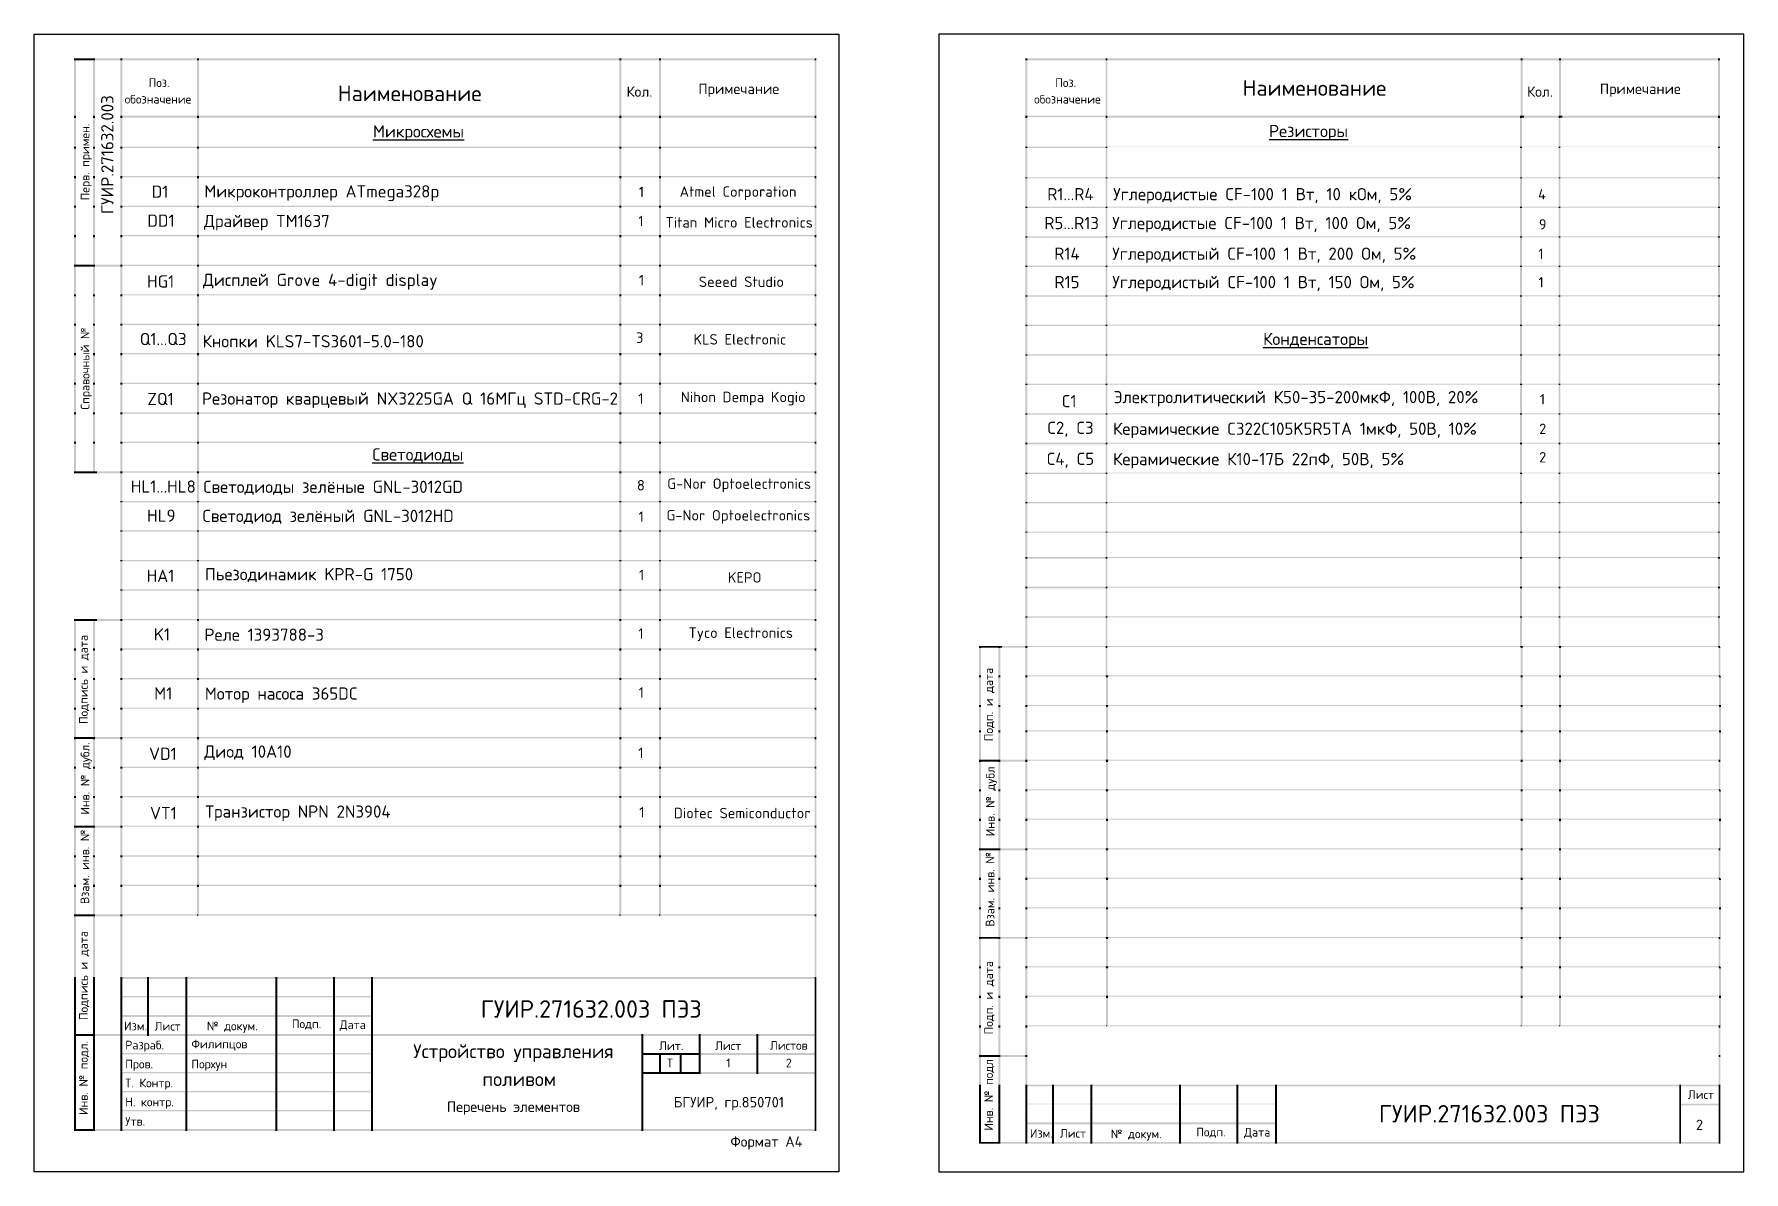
# Model space of a CAD drawing. Header units: millimetres. Extents: x 0 to 17.6, y 0 to 11.7.
import ezdxf

# ---------------------------------------------------------------- set-up
doc = ezdxf.new("R2010")
doc.units = ezdxf.units.MM
for name, color, linetype in [('PDF2_Solid Fills', 7, 'Continuous'), ('PDF2_Text', 7, 'Continuous'), ('PDF_Solid Fills', 7, 'Continuous'), ('PDF_Text', 7, 'Continuous')]:
    doc.layers.add(name, color=color, linetype=linetype)
doc.styles.add('PDF ISOCPEUR', font='isocpeur.ttf')

msp = doc.modelspace()

# ---------------------------------------------------------------- texts
at = {"layer": 'PDF2_Text', "attachment_point": 7, "style": 'PDF ISOCPEUR'}
for s, insert, char_height in [('обозначение', (10.273, 10.98), 0.08916), ('Поз.', (10.49, 11.15), 0.0892), ('Наименование', (12.415, 11.06), 0.16113), ('Кол.', (15.339, 11.049), 0.1074), ('Примечание', (16.086, 11.049), 0.1074), ('Лист', (16.99, 0.749), 0.0892), ('2', (17.073, 0.429), 0.107), ('Изм. ', (10.23, 0.35), 0.0892), ('Лист', (10.538, 0.351), 0.0892), ('№ докум.', (11.061, 0.321), 0.0892), ('Подп.', (11.939, 0.35), 0.0892), ('Дата', (12.431, 0.344), 0.0892)]:
    msp.add_mtext(s, dxfattribs=dict(at, insert=insert, char_height=char_height))
at = {"layer": 'PDF2_Text', "char_height": 0.08916, "attachment_point": 7, "rotation": 90, "style": 'PDF ISOCPEUR'}
for s, insert in [('Подп. и дата', (9.865, 4.426)), ('Инв. № дубл', (9.892, 3.449)), ('Взам. инв. №', (9.865, 2.52)), ('Подп. и дата', (9.865, 1.412)), ('Инв. № подл', (9.865, 0.423))]:
    msp.add_mtext(s, dxfattribs=dict(at, insert=insert))
at = {"layer": 'PDF_Text', "attachment_point": 7, "style": 'PDF ISOCPEUR'}
for s, insert, char_height in [('обозначение', (0.93, 10.98), 0.08916), ('Поз.', (1.175, 11.15), 0.0892), ('Наименование', (3.119, 11.005), 0.16113), ('Кол.', (6.086, 11.049), 0.1074), ('Примечание', (6.823, 11.049), 0.1074), ('{\\LМикросхемы}', (3.48, 10.597), 0.12568), ('{\\LРезисторы}', (12.687, 10.601), 0.12568), ('D1', (1.207, 10.012), 0.1257), ('Микроконтроллер ATmega328p', (1.747, 9.977), 0.12568), ('1', (6.212, 10.019), 0.107), ('Atmel Corporation', (6.631, 9.989), 0.10742), ('R1...R4', (10.408, 9.986), 0.1257), ('Углеродистые CF-100 1 Вт, 10 кОм, 5%', (11.086, 9.952), 0.12568), ('4', (15.451, 9.994), 0.107), ('DD1', (1.163, 9.714), 0.1257), ('Драйвер TM1637', (1.744, 9.676), 0.12568), ('1', (6.208, 9.72), 0.107), ('Titan Micro Electronics', (6.486, 9.705), 0.10742), ('R5...R13', (10.378, 9.689), 0.1257), ('Углеродистые CF-100 1 Вт, 100 Ом, 5%', (11.076, 9.655), 0.12568), ('9', (15.459, 9.685), 0.107), ('R14', (10.48, 9.374), 0.1257), ('Углеродистый CF-100 1 Вт, 200 Ом, 5%', (11.076, 9.34), 0.12568), ('1', (15.454, 9.382), 0.107), ('HG1', (1.16, 9.089), 0.1257), ('Дисплей Grove 4-digit display', (1.733, 9.067), 0.12568), ('1', (6.213, 9.112), 0.107), ('Seeed Studio', (6.828, 9.095), 0.10742), ('R15', (10.482, 9.082), 0.1257), ('Углеродистый CF-100 1 Вт, 150 Ом, 5%', (11.077, 9.048), 0.12568), ('1', (15.455, 9.09), 0.107), ('Q1...Q3', (1.084, 8.497), 0.1257), ('3', (6.184, 8.52), 0.107), ('KLS Electronic', (6.773, 8.503), 0.10742), ('{\\LКонденсаторы}', (12.626, 8.464), 0.12568), ('Кнопки KLS7-TS3601-5.0-180', (1.729, 8.474), 0.12568), ('ZQ1', (1.162, 7.881), 0.1257), ('Резонатор кварцевый NX3225GA Q 16МГц STD-CRG-2', (1.724, 7.851), 0.1257), ('1', (6.206, 7.895), 0.107), ('Nihon Dempa Kogio', (6.643, 7.878), 0.10742), ('C1', (10.556, 7.859), 0.1257), ('Электролитический К50-35-200мкФ, 100В, 20%', (11.091, 7.866), 0.12568), ('1', (15.469, 7.887), 0.107), ('C2, C3', (10.407, 7.555), 0.1257), ('Керамические C322C105K5R5TA 1мкФ, 50В, 10%', (11.084, 7.541), 0.12568), ('2', (15.462, 7.583), 0.107), ('{\\LСветодиоды}', (3.474, 7.291), 0.12568), ('C4, C5', (10.401, 7.236), 0.1257), ('Керамические К10-17Б 22пФ, 50В, 5%', (11.084, 7.229), 0.12568), ('2', (15.462, 7.291), 0.107), ('HL1...HL8', (0.993, 6.981), 0.1257), ('Светодиоды зелёные GNL-3012GD', (1.738, 6.958), 0.12568), ('8', (6.193, 7.004), 0.107), ('G-Nor Optoelectronics', (6.504, 6.987), 0.10742), ('HL9', (1.16, 6.682), 0.1257), ('Светодиод зелёный GNL-3012HD', (1.73, 6.659), 0.12568), ('1', (6.21, 6.68), 0.107), ('G-Nor Optoelectronics', (6.496, 6.662), 0.10742), ('HA1', (1.155, 6.063), 0.1257), ('Пьезодинамик KPR-G 1750', (1.755, 6.06), 0.12568), ('1', (6.213, 6.081), 0.107), ('KEPO', (7.126, 6.056), 0.1074), ('K1', (1.229, 5.461), 0.1257), ('Реле 1393788-3', (1.749, 5.458), 0.12568), ('1', (6.207, 5.48), 0.107), ('Tyco Electronics', (6.723, 5.455), 0.10742), ('M1', (1.233, 4.854), 0.1257), ('Мотор насоса 365DC', (1.753, 4.819), 0.12568), ('1', (6.211, 4.873), 0.107), ('VD1', (1.18, 4.234), 0.1257), ('Диод 10A10', (1.747, 4.231), 0.1257), ('1', (6.206, 4.253), 0.107), ('VT1', (1.19, 3.624), 0.1257), ('Транзистор NPN 2N3904', (1.758, 3.606), 0.12568), ('1', (6.216, 3.643), 0.107), ('Diotec Semiconductor', (6.572, 3.634), 0.10742), ('ГУИР.271632.003 ПЭ3', (4.588, 1.584), 0.17939), ('Изм.', (0.923, 1.454), 0.0892), ('Лист', (1.237, 1.452), 0.0892), ('№ докум.', (1.774, 1.43), 0.0892), ('Подп.', (2.647, 1.462), 0.0892), ('Дата', (3.139, 1.449), 0.0892), ('Разраб.', (0.935, 1.234), 0.0892), ('Филипцов', (1.615, 1.245), 0.0892), ('Устройство управления', (3.894, 1.129), 0.14287), ('Лит.', (6.42, 1.251), 0.0892), ('Лист', (6.995, 1.251), 0.0892), ('Листов', (7.559, 1.254), 0.0892), ('Пров.', (0.935, 1.039), 0.0892), ('Порхун', (1.615, 1.039), 0.0892), ('Т', (6.5, 1.074), 0.0892), ('1', (7.11, 1.074), 0.0892), ('2', (7.723, 1.074), 0.0892), ('Т. Контр.', (0.935, 0.844), 0.0892), ('поливом', (4.605, 0.881), 0.1429), ('Н. контр.', (0.935, 0.649), 0.0892), ('Перечень элементов', (4.24, 0.586), 0.10742), ('БГУИР, гр.850701', (6.571, 0.633), 0.10742), ('Утв.', (0.935, 0.474), 0.0892), ('ГУИР.271632.003 ПЭ3', (13.816, 0.507), 0.17939), ('Формат А4', (7.153, 0.228), 0.1074)]:
    msp.add_mtext(s, dxfattribs=dict(at, insert=insert, char_height=char_height))
at = {"layer": 'PDF_Text', "attachment_point": 7, "rotation": 90, "style": 'PDF ISOCPEUR'}
for s, insert, char_height in [('ГУИР.271632.003 ', (0.814, 9.845), 0.12568), ('Перв. примен.', (0.592, 9.985), 0.08916), ('Справочный №', (0.592, 7.834), 0.08916), ('Подпись и дата', (0.565, 4.602), 0.08916), ('Инв. № дубл.', (0.592, 3.671), 0.08916), ('Взам. инв. №', (0.565, 2.752), 0.08916), ('Подпись и дата', (0.565, 1.559), 0.08916), ('Инв. № подл.', (0.565, 0.584), 0.08916)]:
    msp.add_mtext(s, dxfattribs=dict(at, insert=insert, char_height=char_height))

# ---------------------------------------------------------------- linework, layer by layer
msp.add_lwpolyline([(0, 11.693), (8.268, 11.693), (8.268, 0), (0, 0)], close=True)
at = {"color": 7, "true_color": 0xffffff}
msp.add_lwpolyline([(9.296, 0), (17.565, 0), (17.565, 11.693), (9.296, 11.693)], close=True, dxfattribs=at)
at = {"layer": 'PDF2_Solid Fills', "lineweight": 35, "transparency": 33554559}
for points in [[(10.182, 11.423), (10.202, 11.423), (10.182, 11.445), (10.202, 11.445)], [(10.182, 11.425), (10.202, 11.425), (10.182, 11.445), (10.202, 11.445)], [(10.182, 10.855), (10.202, 10.855), (10.182, 11.423), (10.202, 11.423)], [(10.202, 11.425), (11.007, 11.425), (10.202, 11.445), (11.007, 11.445)], [(11.007, 11.425), (11.027, 11.425), (11.007, 11.445), (11.027, 11.445)], [(11.007, 11.423), (11.027, 11.423), (11.007, 11.425), (11.027, 11.425)], [(11.007, 10.855), (11.027, 10.855), (11.007, 11.423), (11.027, 11.423)], [(11.027, 11.425), (15.272, 11.425), (11.027, 11.445), (15.272, 11.445)], [(15.272, 11.425), (15.292, 11.425), (15.272, 11.445), (15.292, 11.445)], [(15.272, 11.423), (15.292, 11.423), (15.272, 11.425), (15.292, 11.425)], [(15.272, 10.855), (15.292, 10.855), (15.272, 11.423), (15.292, 11.423)], [(15.292, 11.425), (15.666, 11.425), (15.292, 11.445), (15.666, 11.445)], [(15.666, 11.425), (15.686, 11.425), (15.666, 11.445), (15.686, 11.445)], [(15.666, 11.423), (15.686, 11.423), (15.666, 11.425), (15.686, 11.425)], [(15.666, 10.855), (15.686, 10.855), (15.666, 11.423), (15.686, 11.423)], [(15.686, 11.425), (17.3, 11.425), (15.686, 11.445), (17.3, 11.445)], [(17.3, 11.423), (17.32, 11.423), (17.3, 11.445), (17.32, 11.445)], [(17.3, 11.425), (17.32, 11.425), (17.3, 11.445), (17.32, 11.445)], [(17.3, 10.855), (17.32, 10.855), (17.3, 11.423), (17.32, 11.423)], [(10.182, 10.833), (10.202, 10.833), (10.182, 10.855), (10.202, 10.855)], [(10.182, 10.538), (10.202, 10.538), (10.182, 10.833), (10.202, 10.833)], [(10.202, 10.842), (11.007, 10.842), (10.202, 10.855), (11.007, 10.855)], [(11.007, 10.833), (11.027, 10.833), (11.007, 10.855), (11.027, 10.855)], [(11.007, 10.538), (11.027, 10.538), (11.007, 10.833), (11.027, 10.833)], [(11.027, 10.835), (15.267, 10.835), (11.027, 10.855), (15.267, 10.855)], [(15.267, 10.835), (15.287, 10.835), (15.267, 10.855), (15.287, 10.855)], [(15.267, 10.833), (15.287, 10.833), (15.267, 10.835), (15.287, 10.835)], [(15.267, 10.538), (15.287, 10.538), (15.267, 10.833), (15.287, 10.833)], [(15.287, 10.835), (15.307, 10.835), (15.287, 10.855), (15.307, 10.855)], [(15.307, 10.835), (15.661, 10.835), (15.307, 10.855), (15.661, 10.855)], [(15.661, 10.835), (15.681, 10.835), (15.661, 10.855), (15.681, 10.855)], [(15.661, 10.833), (15.681, 10.833), (15.661, 10.835), (15.681, 10.835)], [(15.661, 10.538), (15.681, 10.538), (15.661, 10.833), (15.681, 10.833)], [(15.681, 10.835), (15.701, 10.835), (15.681, 10.855), (15.701, 10.855)], [(15.701, 10.835), (17.3, 10.835), (15.701, 10.855), (17.3, 10.855)], [(17.3, 10.833), (17.32, 10.833), (17.3, 10.855), (17.32, 10.855)], [(17.3, 10.538), (17.32, 10.538), (17.3, 10.833), (17.32, 10.833)], [(10.182, 10.525), (10.202, 10.525), (10.182, 10.538), (10.202, 10.538)], [(10.182, 10.223), (10.202, 10.223), (10.182, 10.525), (10.202, 10.525)], [(10.202, 10.525), (11.007, 10.525), (10.202, 10.538), (11.007, 10.538)], [(11.007, 10.525), (11.027, 10.525), (11.007, 10.538), (11.027, 10.538)], [(11.007, 10.223), (11.027, 10.223), (11.007, 10.525), (11.027, 10.525)], [(11.027, 10.532), (15.267, 10.532), (11.027, 10.538), (15.267, 10.538)], [(15.267, 10.525), (15.287, 10.525), (15.267, 10.538), (15.287, 10.538)], [(15.267, 10.223), (15.287, 10.223), (15.267, 10.525), (15.287, 10.525)], [(15.287, 10.532), (15.661, 10.532), (15.287, 10.538), (15.661, 10.538)], [(15.661, 10.525), (15.681, 10.525), (15.661, 10.538), (15.681, 10.538)], [(15.661, 10.223), (15.681, 10.223), (15.661, 10.525), (15.681, 10.525)], [(15.681, 10.532), (17.3, 10.532), (15.681, 10.538), (17.3, 10.538)], [(17.3, 10.525), (17.32, 10.525), (17.3, 10.538), (17.32, 10.538)], [(17.3, 10.223), (17.32, 10.223), (17.3, 10.525), (17.32, 10.525)], [(10.182, 10.21), (10.202, 10.21), (10.182, 10.223), (10.202, 10.223)], [(10.182, 9.92), (10.202, 9.92), (10.182, 10.21), (10.202, 10.21)], [(10.202, 10.21), (11.007, 10.21), (10.202, 10.223), (11.007, 10.223)], [(11.007, 10.21), (11.027, 10.21), (11.007, 10.223), (11.027, 10.223)], [(11.007, 9.92), (11.027, 9.92), (11.007, 10.21), (11.027, 10.21)], [(11.027, 10.213), (15.267, 10.213), (11.027, 10.223), (15.267, 10.223)], [(15.267, 10.21), (15.287, 10.21), (15.267, 10.223), (15.287, 10.223)], [(15.267, 9.92), (15.287, 9.92), (15.267, 10.21), (15.287, 10.21)], [(15.287, 10.213), (15.661, 10.213), (15.287, 10.223), (15.661, 10.223)], [(15.661, 10.21), (15.681, 10.21), (15.661, 10.223), (15.681, 10.223)], [(15.661, 9.92), (15.681, 9.92), (15.661, 10.21), (15.681, 10.21)], [(15.681, 10.213), (17.3, 10.213), (15.681, 10.223), (17.3, 10.223)], [(17.3, 10.21), (17.32, 10.21), (17.3, 10.223), (17.32, 10.223)], [(17.3, 9.92), (17.32, 9.92), (17.3, 10.21), (17.32, 10.21)], [(10.182, 9.906), (10.202, 9.906), (10.182, 9.92), (10.202, 9.92)], [(10.182, 9.616), (10.202, 9.616), (10.182, 9.906), (10.202, 9.906)], [(10.202, 9.906), (11.007, 9.906), (10.202, 9.92), (11.007, 9.92)], [(11.007, 9.906), (11.027, 9.906), (11.007, 9.92), (11.027, 9.92)], [(11.007, 9.616), (11.027, 9.616), (11.007, 9.906), (11.027, 9.906)], [(11.027, 9.91), (15.267, 9.91), (11.027, 9.92), (15.267, 9.92)], [(15.267, 9.906), (15.287, 9.906), (15.267, 9.92), (15.287, 9.92)], [(15.267, 9.616), (15.287, 9.616), (15.267, 9.906), (15.287, 9.906)], [(15.287, 9.91), (15.661, 9.91), (15.287, 9.92), (15.661, 9.92)], [(15.661, 9.906), (15.681, 9.906), (15.661, 9.92), (15.681, 9.92)], [(15.661, 9.616), (15.681, 9.616), (15.661, 9.906), (15.681, 9.906)], [(15.681, 9.91), (17.3, 9.91), (15.681, 9.92), (17.3, 9.92)], [(17.3, 9.906), (17.32, 9.906), (17.3, 9.92), (17.32, 9.92)], [(17.3, 9.616), (17.32, 9.616), (17.3, 9.906), (17.32, 9.906)], [(10.182, 9.603), (10.202, 9.603), (10.182, 9.616), (10.202, 9.616)], [(10.182, 9.313), (10.202, 9.313), (10.182, 9.603), (10.202, 9.603)], [(10.202, 9.603), (11.007, 9.603), (10.202, 9.616), (11.007, 9.616)], [(11.007, 9.603), (11.027, 9.603), (11.007, 9.616), (11.027, 9.616)], [(11.007, 9.313), (11.027, 9.313), (11.007, 9.603), (11.027, 9.603)], [(11.027, 9.606), (15.267, 9.606), (11.027, 9.616), (15.267, 9.616)], [(15.267, 9.603), (15.287, 9.603), (15.267, 9.616), (15.287, 9.616)], [(15.267, 9.313), (15.287, 9.313), (15.267, 9.603), (15.287, 9.603)], [(15.287, 9.606), (15.661, 9.606), (15.287, 9.616), (15.661, 9.616)], [(15.661, 9.603), (15.681, 9.603), (15.661, 9.616), (15.681, 9.616)], [(15.661, 9.313), (15.681, 9.313), (15.661, 9.603), (15.681, 9.603)], [(15.681, 9.606), (17.3, 9.606), (15.681, 9.616), (17.3, 9.616)], [(17.3, 9.603), (17.32, 9.603), (17.3, 9.616), (17.32, 9.616)], [(17.3, 9.313), (17.32, 9.313), (17.3, 9.603), (17.32, 9.603)], [(10.182, 9.3), (10.202, 9.3), (10.182, 9.313), (10.202, 9.313)], [(10.202, 9.3), (11.007, 9.3), (10.202, 9.313), (11.007, 9.313)], [(11.007, 9.3), (11.027, 9.3), (11.007, 9.313), (11.027, 9.313)], [(11.027, 9.303), (15.267, 9.303), (11.027, 9.313), (15.267, 9.313)], [(15.267, 9.3), (15.287, 9.3), (15.267, 9.313), (15.287, 9.313)], [(15.287, 9.303), (15.661, 9.303), (15.287, 9.313), (15.661, 9.313)], [(15.661, 9.3), (15.681, 9.3), (15.661, 9.313), (15.681, 9.313)], [(15.681, 9.303), (17.3, 9.303), (15.681, 9.313), (17.3, 9.313)], [(17.3, 9.3), (17.32, 9.3), (17.3, 9.313), (17.32, 9.313)], [(10.182, 9.01), (10.202, 9.01), (10.182, 9.3), (10.202, 9.3)], [(11.007, 9.01), (11.027, 9.01), (11.007, 9.3), (11.027, 9.3)], [(15.267, 9.01), (15.287, 9.01), (15.267, 9.3), (15.287, 9.3)], [(15.661, 9.01), (15.681, 9.01), (15.661, 9.3), (15.681, 9.3)], [(17.3, 9.01), (17.32, 9.01), (17.3, 9.3), (17.32, 9.3)], [(10.182, 8.996), (10.202, 8.996), (10.182, 9.01), (10.202, 9.01)], [(10.182, 8.706), (10.202, 8.706), (10.182, 8.996), (10.202, 8.996)], [(10.202, 8.996), (11.007, 8.996), (10.202, 9.01), (11.007, 9.01)], [(11.007, 8.996), (11.027, 8.996), (11.007, 9.01), (11.027, 9.01)], [(11.007, 8.706), (11.027, 8.706), (11.007, 8.996), (11.027, 8.996)], [(11.027, 9), (15.267, 9), (11.027, 9.01), (15.267, 9.01)], [(15.267, 8.996), (15.287, 8.996), (15.267, 9.01), (15.287, 9.01)], [(15.267, 8.706), (15.287, 8.706), (15.267, 8.996), (15.287, 8.996)], [(15.287, 9), (15.661, 9), (15.287, 9.01), (15.661, 9.01)], [(15.661, 8.996), (15.681, 8.996), (15.661, 9.01), (15.681, 9.01)], [(15.661, 8.706), (15.681, 8.706), (15.661, 8.996), (15.681, 8.996)], [(15.681, 9), (17.3, 9), (15.681, 9.01), (17.3, 9.01)], [(17.3, 8.996), (17.32, 8.996), (17.3, 9.01), (17.32, 9.01)], [(17.3, 8.706), (17.32, 8.706), (17.3, 8.996), (17.32, 8.996)], [(10.182, 8.693), (10.202, 8.693), (10.182, 8.706), (10.202, 8.706)], [(10.182, 8.403), (10.202, 8.403), (10.182, 8.693), (10.202, 8.693)], [(10.202, 8.693), (11.007, 8.693), (10.202, 8.706), (11.007, 8.706)], [(11.007, 8.693), (11.027, 8.693), (11.007, 8.706), (11.027, 8.706)], [(11.007, 8.403), (11.027, 8.403), (11.007, 8.693), (11.027, 8.693)], [(11.027, 8.696), (15.267, 8.696), (11.027, 8.706), (15.267, 8.706)], [(15.267, 8.693), (15.287, 8.693), (15.267, 8.706), (15.287, 8.706)], [(15.267, 8.403), (15.287, 8.403), (15.267, 8.693), (15.287, 8.693)], [(15.287, 8.696), (15.661, 8.696), (15.287, 8.706), (15.661, 8.706)], [(15.661, 8.693), (15.681, 8.693), (15.661, 8.706), (15.681, 8.706)], [(15.661, 8.403), (15.681, 8.403), (15.661, 8.693), (15.681, 8.693)], [(15.681, 8.696), (17.3, 8.696), (15.681, 8.706), (17.3, 8.706)], [(17.3, 8.693), (17.32, 8.693), (17.3, 8.706), (17.32, 8.706)], [(17.3, 8.403), (17.32, 8.403), (17.3, 8.693), (17.32, 8.693)], [(10.182, 8.39), (10.202, 8.39), (10.182, 8.403), (10.202, 8.403)], [(10.182, 8.1), (10.202, 8.1), (10.182, 8.39), (10.202, 8.39)], [(10.202, 8.39), (11.007, 8.39), (10.202, 8.403), (11.007, 8.403)], [(11.007, 8.39), (11.027, 8.39), (11.007, 8.403), (11.027, 8.403)], [(11.007, 8.1), (11.027, 8.1), (11.007, 8.39), (11.027, 8.39)], [(11.027, 8.393), (15.267, 8.393), (11.027, 8.403), (15.267, 8.403)], [(15.267, 8.39), (15.287, 8.39), (15.267, 8.403), (15.287, 8.403)], [(15.267, 8.1), (15.287, 8.1), (15.267, 8.39), (15.287, 8.39)], [(15.287, 8.393), (15.661, 8.393), (15.287, 8.403), (15.661, 8.403)], [(15.661, 8.39), (15.681, 8.39), (15.661, 8.403), (15.681, 8.403)], [(15.661, 8.1), (15.681, 8.1), (15.661, 8.39), (15.681, 8.39)], [(15.681, 8.393), (17.3, 8.393), (15.681, 8.403), (17.3, 8.403)], [(17.3, 8.39), (17.32, 8.39), (17.3, 8.403), (17.32, 8.403)], [(17.3, 8.1), (17.32, 8.1), (17.3, 8.39), (17.32, 8.39)], [(10.182, 8.086), (10.202, 8.086), (10.182, 8.1), (10.202, 8.1)], [(10.182, 7.796), (10.202, 7.796), (10.182, 8.086), (10.202, 8.086)], [(10.202, 8.086), (11.007, 8.086), (10.202, 8.1), (11.007, 8.1)], [(11.007, 8.086), (11.027, 8.086), (11.007, 8.1), (11.027, 8.1)], [(11.007, 7.796), (11.027, 7.796), (11.007, 8.086), (11.027, 8.086)], [(11.027, 8.09), (15.267, 8.09), (11.027, 8.1), (15.267, 8.1)], [(15.267, 8.086), (15.287, 8.086), (15.267, 8.1), (15.287, 8.1)], [(15.267, 7.796), (15.287, 7.796), (15.267, 8.086), (15.287, 8.086)], [(15.287, 8.09), (15.661, 8.09), (15.287, 8.1), (15.661, 8.1)], [(15.661, 8.086), (15.681, 8.086), (15.661, 8.1), (15.681, 8.1)], [(15.661, 7.796), (15.681, 7.796), (15.661, 8.086), (15.681, 8.086)], [(15.681, 8.09), (17.3, 8.09), (15.681, 8.1), (17.3, 8.1)], [(17.3, 8.086), (17.32, 8.086), (17.3, 8.1), (17.32, 8.1)], [(17.3, 7.796), (17.32, 7.796), (17.3, 8.086), (17.32, 8.086)], [(10.182, 7.783), (10.202, 7.783), (10.182, 7.796), (10.202, 7.796)], [(10.182, 7.493), (10.202, 7.493), (10.182, 7.783), (10.202, 7.783)], [(10.202, 7.783), (11.007, 7.783), (10.202, 7.796), (11.007, 7.796)], [(11.007, 7.783), (11.027, 7.783), (11.007, 7.796), (11.027, 7.796)], [(11.007, 7.493), (11.027, 7.493), (11.007, 7.783), (11.027, 7.783)], [(11.027, 7.786), (15.267, 7.786), (11.027, 7.796), (15.267, 7.796)], [(15.267, 7.783), (15.287, 7.783), (15.267, 7.796), (15.287, 7.796)], [(15.267, 7.493), (15.287, 7.493), (15.267, 7.783), (15.287, 7.783)], [(15.287, 7.786), (15.661, 7.786), (15.287, 7.796), (15.661, 7.796)], [(15.661, 7.783), (15.681, 7.783), (15.661, 7.796), (15.681, 7.796)], [(15.661, 7.493), (15.681, 7.493), (15.661, 7.783), (15.681, 7.783)], [(15.681, 7.786), (17.3, 7.786), (15.681, 7.796), (17.3, 7.796)], [(17.3, 7.783), (17.32, 7.783), (17.3, 7.796), (17.32, 7.796)], [(17.3, 7.493), (17.32, 7.493), (17.3, 7.783), (17.32, 7.783)], [(10.182, 7.479), (10.202, 7.479), (10.182, 7.493), (10.202, 7.493)], [(10.182, 7.188), (10.202, 7.188), (10.182, 7.479), (10.202, 7.479)], [(10.202, 7.479), (11.007, 7.479), (10.202, 7.493), (11.007, 7.493)], [(11.007, 7.479), (11.027, 7.479), (11.007, 7.493), (11.027, 7.493)], [(11.007, 7.188), (11.027, 7.188), (11.007, 7.479), (11.027, 7.479)], [(11.027, 7.483), (15.267, 7.483), (11.027, 7.493), (15.267, 7.493)], [(15.267, 7.479), (15.287, 7.479), (15.267, 7.493), (15.287, 7.493)], [(15.267, 7.188), (15.287, 7.188), (15.267, 7.479), (15.287, 7.479)], [(15.287, 7.483), (15.661, 7.483), (15.287, 7.493), (15.661, 7.493)], [(15.661, 7.479), (15.681, 7.479), (15.661, 7.493), (15.681, 7.493)], [(15.661, 7.188), (15.681, 7.188), (15.661, 7.479), (15.681, 7.479)], [(15.681, 7.483), (17.3, 7.483), (15.681, 7.493), (17.3, 7.493)], [(17.3, 7.479), (17.32, 7.479), (17.3, 7.493), (17.32, 7.493)], [(17.3, 7.188), (17.32, 7.188), (17.3, 7.479), (17.32, 7.479)], [(10.182, 7.174), (10.202, 7.174), (10.182, 7.188), (10.202, 7.188)], [(10.182, 6.884), (10.202, 6.884), (10.182, 7.174), (10.202, 7.174)], [(10.202, 7.174), (11.007, 7.174), (10.202, 7.188), (11.007, 7.188)], [(11.007, 7.174), (11.027, 7.174), (11.007, 7.188), (11.027, 7.188)], [(11.007, 6.884), (11.027, 6.884), (11.007, 7.174), (11.027, 7.174)], [(11.027, 7.178), (15.267, 7.178), (11.027, 7.188), (15.267, 7.188)], [(15.267, 7.174), (15.287, 7.174), (15.267, 7.188), (15.287, 7.188)], [(15.267, 6.884), (15.287, 6.884), (15.267, 7.174), (15.287, 7.174)], [(15.287, 7.178), (15.661, 7.178), (15.287, 7.188), (15.661, 7.188)], [(15.661, 7.174), (15.681, 7.174), (15.661, 7.188), (15.681, 7.188)], [(15.661, 6.884), (15.681, 6.884), (15.661, 7.174), (15.681, 7.174)], [(15.681, 7.178), (17.3, 7.178), (15.681, 7.188), (17.3, 7.188)], [(17.3, 7.174), (17.32, 7.174), (17.3, 7.188), (17.32, 7.188)], [(17.3, 6.884), (17.32, 6.884), (17.3, 7.174), (17.32, 7.174)], [(10.182, 6.871), (10.202, 6.871), (10.182, 6.884), (10.202, 6.884)], [(10.182, 6.581), (10.202, 6.581), (10.182, 6.871), (10.202, 6.871)], [(10.202, 6.871), (11.007, 6.871), (10.202, 6.884), (11.007, 6.884)], [(11.007, 6.871), (11.027, 6.871), (11.007, 6.884), (11.027, 6.884)], [(11.007, 6.581), (11.027, 6.581), (11.007, 6.871), (11.027, 6.871)], [(11.027, 6.874), (15.267, 6.874), (11.027, 6.884), (15.267, 6.884)], [(15.267, 6.871), (15.287, 6.871), (15.267, 6.884), (15.287, 6.884)], [(15.267, 6.581), (15.287, 6.581), (15.267, 6.871), (15.287, 6.871)], [(15.287, 6.874), (15.661, 6.874), (15.287, 6.884), (15.661, 6.884)], [(15.661, 6.871), (15.681, 6.871), (15.661, 6.884), (15.681, 6.884)], [(15.661, 6.581), (15.681, 6.581), (15.661, 6.871), (15.681, 6.871)], [(15.681, 6.874), (17.3, 6.874), (15.681, 6.884), (17.3, 6.884)], [(17.3, 6.871), (17.32, 6.871), (17.3, 6.884), (17.32, 6.884)], [(17.3, 6.581), (17.32, 6.581), (17.3, 6.871), (17.32, 6.871)], [(10.182, 6.568), (10.202, 6.568), (10.182, 6.581), (10.202, 6.581)], [(10.182, 6.318), (10.202, 6.318), (10.182, 6.568), (10.202, 6.568)], [(10.202, 6.568), (11.007, 6.568), (10.202, 6.581), (11.007, 6.581)], [(11.007, 6.568), (11.027, 6.568), (11.007, 6.581), (11.027, 6.581)], [(11.007, 6.318), (11.027, 6.318), (11.007, 6.568), (11.027, 6.568)], [(11.027, 6.571), (15.267, 6.571), (11.027, 6.581), (15.267, 6.581)], [(15.267, 6.568), (15.287, 6.568), (15.267, 6.581), (15.287, 6.581)], [(15.267, 6.318), (15.287, 6.318), (15.267, 6.568), (15.287, 6.568)], [(15.287, 6.571), (15.661, 6.571), (15.287, 6.581), (15.661, 6.581)], [(15.661, 6.568), (15.681, 6.568), (15.661, 6.581), (15.681, 6.581)], [(15.661, 6.318), (15.681, 6.318), (15.661, 6.568), (15.681, 6.568)], [(15.681, 6.571), (17.3, 6.571), (15.681, 6.581), (17.3, 6.581)], [(17.3, 6.568), (17.32, 6.568), (17.3, 6.581), (17.32, 6.581)], [(17.3, 6.318), (17.32, 6.318), (17.3, 6.568), (17.32, 6.568)], [(10.182, 6.304), (10.202, 6.304), (10.182, 6.318), (10.202, 6.318)], [(10.182, 6.013), (10.202, 6.013), (10.182, 6.304), (10.202, 6.304)], [(10.202, 6.304), (11.007, 6.304), (10.202, 6.318), (11.007, 6.318)], [(11.007, 6.304), (11.027, 6.304), (11.007, 6.318), (11.027, 6.318)], [(11.007, 6.013), (11.027, 6.013), (11.007, 6.304), (11.027, 6.304)], [(11.027, 6.308), (15.267, 6.308), (11.027, 6.318), (15.267, 6.318)], [(15.267, 6.304), (15.287, 6.304), (15.267, 6.318), (15.287, 6.318)], [(15.267, 6.013), (15.287, 6.013), (15.267, 6.304), (15.287, 6.304)], [(15.287, 6.308), (15.661, 6.308), (15.287, 6.318), (15.661, 6.318)], [(15.661, 6.304), (15.681, 6.304), (15.661, 6.318), (15.681, 6.318)], [(15.661, 6.013), (15.681, 6.013), (15.661, 6.304), (15.681, 6.304)], [(15.681, 6.308), (17.3, 6.308), (15.681, 6.318), (17.3, 6.318)], [(17.3, 6.304), (17.32, 6.304), (17.3, 6.318), (17.32, 6.318)], [(17.3, 6.013), (17.32, 6.013), (17.3, 6.304), (17.32, 6.304)], [(10.182, 5.999), (10.202, 5.999), (10.182, 6.013), (10.202, 6.013)], [(10.182, 5.709), (10.202, 5.709), (10.182, 5.999), (10.202, 5.999)], [(10.202, 5.999), (11.007, 5.999), (10.202, 6.013), (11.007, 6.013)], [(11.007, 5.999), (11.027, 5.999), (11.007, 6.013), (11.027, 6.013)], [(11.007, 5.709), (11.027, 5.709), (11.007, 5.999), (11.027, 5.999)], [(11.027, 6.003), (15.267, 6.003), (11.027, 6.013), (15.267, 6.013)], [(15.267, 5.999), (15.287, 5.999), (15.267, 6.013), (15.287, 6.013)], [(15.267, 5.709), (15.287, 5.709), (15.267, 5.999), (15.287, 5.999)], [(15.287, 6.003), (15.661, 6.003), (15.287, 6.013), (15.661, 6.013)], [(15.661, 5.999), (15.681, 5.999), (15.661, 6.013), (15.681, 6.013)], [(15.661, 5.709), (15.681, 5.709), (15.661, 5.999), (15.681, 5.999)], [(15.681, 6.003), (17.3, 6.003), (15.681, 6.013), (17.3, 6.013)], [(17.3, 5.999), (17.32, 5.999), (17.3, 6.013), (17.32, 6.013)], [(17.3, 5.709), (17.32, 5.709), (17.3, 5.999), (17.32, 5.999)], [(10.182, 5.696), (10.202, 5.696), (10.182, 5.709), (10.202, 5.709)], [(10.182, 5.406), (10.202, 5.406), (10.182, 5.696), (10.202, 5.696)], [(10.202, 5.696), (11.007, 5.696), (10.202, 5.709), (11.007, 5.709)], [(11.007, 5.696), (11.027, 5.696), (11.007, 5.709), (11.027, 5.709)], [(11.007, 5.406), (11.027, 5.406), (11.007, 5.696), (11.027, 5.696)], [(11.027, 5.699), (15.267, 5.699), (11.027, 5.709), (15.267, 5.709)], [(15.267, 5.696), (15.287, 5.696), (15.267, 5.709), (15.287, 5.709)], [(15.267, 5.406), (15.287, 5.406), (15.267, 5.696), (15.287, 5.696)], [(15.287, 5.699), (15.661, 5.699), (15.287, 5.709), (15.661, 5.709)], [(15.661, 5.696), (15.681, 5.696), (15.661, 5.709), (15.681, 5.709)], [(15.661, 5.406), (15.681, 5.406), (15.661, 5.696), (15.681, 5.696)], [(15.681, 5.699), (17.3, 5.699), (15.681, 5.709), (17.3, 5.709)], [(17.3, 5.696), (17.32, 5.696), (17.3, 5.709), (17.32, 5.709)], [(17.3, 5.406), (17.32, 5.406), (17.3, 5.696), (17.32, 5.696)], [(9.708, 5.384), (9.728, 5.384), (9.708, 5.406), (9.728, 5.406)], [(9.708, 5.386), (9.728, 5.386), (9.708, 5.406), (9.728, 5.406)], [(9.708, 5.102), (9.728, 5.102), (9.708, 5.384), (9.728, 5.384)], [(9.728, 5.386), (9.748, 5.386), (9.728, 5.406), (9.748, 5.406)], [(9.748, 5.386), (9.905, 5.386), (9.748, 5.406), (9.905, 5.406)], [(9.905, 5.386), (9.925, 5.386), (9.905, 5.406), (9.925, 5.406)], [(9.905, 5.384), (9.925, 5.384), (9.905, 5.386), (9.925, 5.386)], [(9.905, 5.102), (9.925, 5.102), (9.905, 5.384), (9.925, 5.384)], [(9.925, 5.386), (9.945, 5.386), (9.925, 5.406), (9.945, 5.406)], [(9.945, 5.386), (10.182, 5.386), (9.945, 5.406), (10.182, 5.406)], [(10.182, 5.384), (10.202, 5.384), (10.182, 5.406), (10.202, 5.406)], [(10.182, 5.102), (10.202, 5.102), (10.182, 5.384), (10.202, 5.384)], [(10.202, 5.396), (11.007, 5.396), (10.202, 5.406), (11.007, 5.406)], [(11.007, 5.384), (11.027, 5.384), (11.007, 5.406), (11.027, 5.406)], [(11.007, 5.102), (11.027, 5.102), (11.007, 5.384), (11.027, 5.384)], [(11.027, 5.396), (15.267, 5.396), (11.027, 5.406), (15.267, 5.406)], [(15.267, 5.396), (15.277, 5.396), (15.267, 5.406), (15.277, 5.406)], [(15.272, 5.384), (15.292, 5.384), (15.272, 5.396), (15.292, 5.396)], [(15.272, 5.102), (15.292, 5.102), (15.272, 5.384), (15.292, 5.384)], [(15.277, 5.396), (15.287, 5.396), (15.277, 5.406), (15.287, 5.406)], [(15.287, 5.396), (15.297, 5.396), (15.287, 5.406), (15.297, 5.406)], [(15.297, 5.396), (15.661, 5.396), (15.297, 5.406), (15.661, 5.406)], [(15.661, 5.396), (15.671, 5.396), (15.661, 5.406), (15.671, 5.406)], [(15.666, 5.384), (15.686, 5.384), (15.666, 5.396), (15.686, 5.396)], [(15.666, 5.102), (15.686, 5.102), (15.666, 5.384), (15.686, 5.384)], [(15.671, 5.396), (15.681, 5.396), (15.671, 5.406), (15.681, 5.406)], [(15.681, 5.396), (15.691, 5.396), (15.681, 5.406), (15.691, 5.406)], [(15.691, 5.396), (17.3, 5.396), (15.691, 5.406), (17.3, 5.406)], [(17.3, 5.396), (17.31, 5.396), (17.3, 5.406), (17.31, 5.406)], [(17.305, 5.384), (17.325, 5.384), (17.305, 5.396), (17.325, 5.396)], [(17.305, 5.102), (17.325, 5.102), (17.305, 5.384), (17.325, 5.384)], [(17.31, 5.396), (17.32, 5.396), (17.31, 5.406), (17.32, 5.406)], [(9.708, 5.081), (9.728, 5.081), (9.708, 5.102), (9.728, 5.102)], [(9.905, 5.081), (9.925, 5.081), (9.905, 5.102), (9.925, 5.102)], [(10.182, 5.081), (10.202, 5.081), (10.182, 5.102), (10.202, 5.102)], [(10.202, 5.092), (11.007, 5.092), (10.202, 5.102), (11.007, 5.102)], [(11.007, 5.092), (11.017, 5.092), (11.007, 5.102), (11.017, 5.102)], [(11.017, 5.092), (11.027, 5.092), (11.017, 5.102), (11.027, 5.102)], [(11.027, 5.092), (11.037, 5.092), (11.027, 5.102), (11.037, 5.102)], [(11.037, 5.092), (15.272, 5.092), (11.037, 5.102), (15.272, 5.102)], [(15.272, 5.081), (15.292, 5.081), (15.272, 5.102), (15.292, 5.102)], [(15.292, 5.092), (15.666, 5.092), (15.292, 5.102), (15.666, 5.102)], [(15.666, 5.081), (15.686, 5.081), (15.666, 5.102), (15.686, 5.102)], [(15.686, 5.092), (17.305, 5.092), (15.686, 5.102), (17.305, 5.102)], [(17.305, 5.092), (17.315, 5.092), (17.305, 5.102), (17.315, 5.102)], [(17.315, 5.092), (17.325, 5.092), (17.315, 5.102), (17.325, 5.102)], [(9.708, 4.799), (9.728, 4.799), (9.708, 5.081), (9.728, 5.081)], [(9.905, 4.799), (9.925, 4.799), (9.905, 5.081), (9.925, 5.081)], [(10.182, 4.799), (10.202, 4.799), (10.182, 5.081), (10.202, 5.081)], [(11.012, 5.081), (11.032, 5.081), (11.012, 5.092), (11.032, 5.092)], [(11.012, 4.799), (11.032, 4.799), (11.012, 5.081), (11.032, 5.081)], [(15.272, 4.799), (15.292, 4.799), (15.272, 5.081), (15.292, 5.081)], [(15.666, 4.799), (15.686, 4.799), (15.666, 5.081), (15.686, 5.081)], [(17.31, 5.081), (17.33, 5.081), (17.31, 5.092), (17.33, 5.092)], [(17.31, 4.799), (17.33, 4.799), (17.31, 5.081), (17.33, 5.081)], [(9.708, 4.777), (9.728, 4.777), (9.708, 4.799), (9.728, 4.799)], [(9.708, 4.539), (9.728, 4.539), (9.708, 4.777), (9.728, 4.777)], [(9.905, 4.777), (9.925, 4.777), (9.905, 4.799), (9.925, 4.799)], [(9.905, 4.539), (9.925, 4.539), (9.905, 4.777), (9.925, 4.777)], [(10.182, 4.777), (10.202, 4.777), (10.182, 4.799), (10.202, 4.799)], [(10.182, 4.539), (10.202, 4.539), (10.182, 4.777), (10.202, 4.777)], [(10.202, 4.789), (11.012, 4.789), (10.202, 4.799), (11.012, 4.799)], [(11.012, 4.777), (11.032, 4.777), (11.012, 4.799), (11.032, 4.799)], [(11.012, 4.539), (11.032, 4.539), (11.012, 4.777), (11.032, 4.777)], [(11.032, 4.789), (15.272, 4.789), (11.032, 4.799), (15.272, 4.799)], [(15.272, 4.777), (15.292, 4.777), (15.272, 4.799), (15.292, 4.799)], [(15.272, 4.539), (15.292, 4.539), (15.272, 4.777), (15.292, 4.777)], [(15.292, 4.789), (15.666, 4.789), (15.292, 4.799), (15.666, 4.799)], [(15.666, 4.777), (15.686, 4.777), (15.666, 4.799), (15.686, 4.799)], [(15.666, 4.539), (15.686, 4.539), (15.666, 4.777), (15.686, 4.777)], [(15.686, 4.789), (17.31, 4.789), (15.686, 4.799), (17.31, 4.799)], [(17.31, 4.777), (17.33, 4.777), (17.31, 4.799), (17.33, 4.799)], [(17.31, 4.539), (17.33, 4.539), (17.31, 4.777), (17.33, 4.777)], [(9.708, 4.517), (9.728, 4.517), (9.708, 4.539), (9.728, 4.539)], [(9.708, 4.236), (9.728, 4.236), (9.708, 4.517), (9.728, 4.517)], [(9.905, 4.517), (9.925, 4.517), (9.905, 4.539), (9.925, 4.539)], [(9.905, 4.236), (9.925, 4.236), (9.905, 4.517), (9.925, 4.517)], [(10.182, 4.517), (10.202, 4.517), (10.182, 4.539), (10.202, 4.539)], [(10.182, 4.236), (10.202, 4.236), (10.182, 4.517), (10.202, 4.517)], [(10.202, 4.529), (11.012, 4.529), (10.202, 4.539), (11.012, 4.539)], [(11.012, 4.517), (11.032, 4.517), (11.012, 4.539), (11.032, 4.539)], [(11.012, 4.236), (11.032, 4.236), (11.012, 4.517), (11.032, 4.517)], [(11.032, 4.529), (15.272, 4.529), (11.032, 4.539), (15.272, 4.539)], [(15.272, 4.517), (15.292, 4.517), (15.272, 4.539), (15.292, 4.539)], [(15.272, 4.236), (15.292, 4.236), (15.272, 4.517), (15.292, 4.517)], [(15.292, 4.529), (15.666, 4.529), (15.292, 4.539), (15.666, 4.539)], [(15.666, 4.517), (15.686, 4.517), (15.666, 4.539), (15.686, 4.539)], [(15.666, 4.236), (15.686, 4.236), (15.666, 4.517), (15.686, 4.517)], [(15.686, 4.529), (17.31, 4.529), (15.686, 4.539), (17.31, 4.539)], [(17.31, 4.517), (17.33, 4.517), (17.31, 4.539), (17.33, 4.539)], [(17.31, 4.236), (17.33, 4.236), (17.31, 4.517), (17.33, 4.517)], [(9.708, 4.214), (9.728, 4.214), (9.708, 4.236), (9.728, 4.236)], [(9.728, 4.216), (9.905, 4.216), (9.728, 4.236), (9.905, 4.236)], [(9.905, 4.214), (9.925, 4.214), (9.905, 4.236), (9.925, 4.236)], [(9.925, 4.216), (10.182, 4.216), (9.925, 4.236), (10.182, 4.236)], [(10.182, 4.214), (10.202, 4.214), (10.182, 4.236), (10.202, 4.236)], [(10.202, 4.226), (11.007, 4.226), (10.202, 4.236), (11.007, 4.236)], [(11.007, 4.226), (11.017, 4.226), (11.007, 4.236), (11.017, 4.236)], [(11.013, 4.214), (11.033, 4.214), (11.013, 4.226), (11.033, 4.226)], [(11.017, 4.226), (11.027, 4.226), (11.017, 4.236), (11.027, 4.236)], [(11.027, 4.226), (11.037, 4.226), (11.027, 4.236), (11.037, 4.236)], [(11.037, 4.226), (15.272, 4.226), (11.037, 4.236), (15.272, 4.236)], [(15.272, 4.214), (15.292, 4.214), (15.272, 4.236), (15.292, 4.236)], [(15.292, 4.226), (15.666, 4.226), (15.292, 4.236), (15.666, 4.236)], [(15.666, 4.214), (15.686, 4.214), (15.666, 4.236), (15.686, 4.236)], [(15.686, 4.226), (17.305, 4.226), (15.686, 4.236), (17.305, 4.236)], [(17.305, 4.226), (17.315, 4.226), (17.305, 4.236), (17.315, 4.236)], [(17.305, 4.214), (17.325, 4.214), (17.305, 4.226), (17.325, 4.226)], [(17.315, 4.226), (17.325, 4.226), (17.315, 4.236), (17.325, 4.236)], [(9.708, 3.932), (9.728, 3.932), (9.708, 4.214), (9.728, 4.214)], [(9.905, 3.932), (9.925, 3.932), (9.905, 4.214), (9.925, 4.214)], [(10.182, 3.932), (10.202, 3.932), (10.182, 4.214), (10.202, 4.214)], [(11.013, 3.932), (11.033, 3.932), (11.013, 4.214), (11.033, 4.214)], [(15.272, 3.932), (15.292, 3.932), (15.272, 4.214), (15.292, 4.214)], [(15.666, 3.932), (15.686, 3.932), (15.666, 4.214), (15.686, 4.214)], [(17.305, 3.932), (17.325, 3.932), (17.305, 4.214), (17.325, 4.214)], [(9.708, 3.911), (9.728, 3.911), (9.708, 3.932), (9.728, 3.932)], [(9.708, 3.629), (9.728, 3.629), (9.708, 3.911), (9.728, 3.911)], [(9.905, 3.911), (9.925, 3.911), (9.905, 3.932), (9.925, 3.932)], [(9.905, 3.629), (9.925, 3.629), (9.905, 3.911), (9.925, 3.911)], [(10.182, 3.911), (10.202, 3.911), (10.182, 3.932), (10.202, 3.932)], [(10.182, 3.629), (10.202, 3.629), (10.182, 3.911), (10.202, 3.911)], [(10.202, 3.922), (11.007, 3.922), (10.202, 3.932), (11.007, 3.932)], [(11.007, 3.922), (11.017, 3.922), (11.007, 3.932), (11.017, 3.932)], [(11.012, 3.911), (11.032, 3.911), (11.012, 3.922), (11.032, 3.922)], [(11.012, 3.629), (11.032, 3.629), (11.012, 3.911), (11.032, 3.911)], [(11.017, 3.922), (11.027, 3.922), (11.017, 3.932), (11.027, 3.932)], [(11.027, 3.922), (11.037, 3.922), (11.027, 3.932), (11.037, 3.932)], [(11.037, 3.922), (15.272, 3.922), (11.037, 3.932), (15.272, 3.932)], [(15.272, 3.911), (15.292, 3.911), (15.272, 3.932), (15.292, 3.932)], [(15.272, 3.629), (15.292, 3.629), (15.272, 3.911), (15.292, 3.911)], [(15.292, 3.922), (15.666, 3.922), (15.292, 3.932), (15.666, 3.932)], [(15.666, 3.911), (15.686, 3.911), (15.666, 3.932), (15.686, 3.932)], [(15.666, 3.629), (15.686, 3.629), (15.666, 3.911), (15.686, 3.911)], [(15.686, 3.922), (17.305, 3.922), (15.686, 3.932), (17.305, 3.932)], [(17.305, 3.922), (17.315, 3.922), (17.305, 3.932), (17.315, 3.932)], [(17.31, 3.911), (17.33, 3.911), (17.31, 3.922), (17.33, 3.922)], [(17.31, 3.629), (17.33, 3.629), (17.31, 3.911), (17.33, 3.911)], [(17.315, 3.922), (17.325, 3.922), (17.315, 3.932), (17.325, 3.932)], [(9.708, 3.607), (9.728, 3.607), (9.708, 3.629), (9.728, 3.629)], [(9.708, 3.326), (9.728, 3.326), (9.708, 3.607), (9.728, 3.607)], [(9.905, 3.607), (9.925, 3.607), (9.905, 3.629), (9.925, 3.629)], [(9.905, 3.326), (9.925, 3.326), (9.905, 3.607), (9.925, 3.607)], [(10.182, 3.607), (10.202, 3.607), (10.182, 3.629), (10.202, 3.629)], [(10.182, 3.326), (10.202, 3.326), (10.182, 3.607), (10.202, 3.607)], [(10.202, 3.619), (11.012, 3.619), (10.202, 3.629), (11.012, 3.629)], [(11.012, 3.607), (11.032, 3.607), (11.012, 3.629), (11.032, 3.629)], [(11.012, 3.326), (11.032, 3.326), (11.012, 3.607), (11.032, 3.607)], [(11.032, 3.619), (15.272, 3.619), (11.032, 3.629), (15.272, 3.629)], [(15.272, 3.607), (15.292, 3.607), (15.272, 3.629), (15.292, 3.629)], [(15.272, 3.326), (15.292, 3.326), (15.272, 3.607), (15.292, 3.607)], [(15.292, 3.619), (15.666, 3.619), (15.292, 3.629), (15.666, 3.629)], [(15.666, 3.607), (15.686, 3.607), (15.666, 3.629), (15.686, 3.629)], [(15.666, 3.326), (15.686, 3.326), (15.666, 3.607), (15.686, 3.607)], [(15.686, 3.619), (17.31, 3.619), (15.686, 3.629), (17.31, 3.629)], [(17.31, 3.607), (17.33, 3.607), (17.31, 3.629), (17.33, 3.629)], [(17.31, 3.326), (17.33, 3.326), (17.31, 3.607), (17.33, 3.607)], [(9.708, 3.304), (9.728, 3.304), (9.708, 3.326), (9.728, 3.326)], [(9.708, 3.022), (9.728, 3.022), (9.708, 3.304), (9.728, 3.304)], [(9.728, 3.306), (9.905, 3.306), (9.728, 3.326), (9.905, 3.326)], [(9.905, 3.304), (9.925, 3.304), (9.905, 3.326), (9.925, 3.326)], [(9.905, 3.022), (9.925, 3.022), (9.905, 3.304), (9.925, 3.304)], [(9.925, 3.306), (10.182, 3.306), (9.925, 3.326), (10.182, 3.326)], [(10.182, 3.304), (10.202, 3.304), (10.182, 3.326), (10.202, 3.326)], [(10.182, 3.022), (10.202, 3.022), (10.182, 3.304), (10.202, 3.304)], [(10.202, 3.316), (11.007, 3.316), (10.202, 3.326), (11.007, 3.326)], [(11.007, 3.316), (11.017, 3.316), (11.007, 3.326), (11.017, 3.326)], [(11.011, 3.304), (11.031, 3.304), (11.011, 3.316), (11.031, 3.316)], [(11.011, 3.022), (11.031, 3.022), (11.011, 3.304), (11.031, 3.304)], [(11.017, 3.316), (11.027, 3.316), (11.017, 3.326), (11.027, 3.326)], [(11.027, 3.316), (11.037, 3.316), (11.027, 3.326), (11.037, 3.326)], [(11.037, 3.316), (15.272, 3.316), (11.037, 3.326), (15.272, 3.326)], [(15.272, 3.304), (15.292, 3.304), (15.272, 3.326), (15.292, 3.326)], [(15.272, 3.022), (15.292, 3.022), (15.272, 3.304), (15.292, 3.304)], [(15.292, 3.316), (15.666, 3.316), (15.292, 3.326), (15.666, 3.326)], [(15.666, 3.304), (15.686, 3.304), (15.666, 3.326), (15.686, 3.326)], [(15.666, 3.022), (15.686, 3.022), (15.666, 3.304), (15.686, 3.304)], [(15.686, 3.316), (17.305, 3.316), (15.686, 3.326), (17.305, 3.326)], [(17.305, 3.316), (17.315, 3.316), (17.305, 3.326), (17.315, 3.326)], [(17.305, 3.304), (17.325, 3.304), (17.305, 3.316), (17.325, 3.316)], [(17.305, 3.022), (17.325, 3.022), (17.305, 3.304), (17.325, 3.304)], [(17.315, 3.316), (17.325, 3.316), (17.315, 3.326), (17.325, 3.326)], [(9.708, 3), (9.728, 3), (9.708, 3.022), (9.728, 3.022)], [(9.708, 2.719), (9.728, 2.719), (9.708, 3), (9.728, 3)], [(9.905, 3), (9.925, 3), (9.905, 3.022), (9.925, 3.022)], [(9.905, 2.719), (9.925, 2.719), (9.905, 3), (9.925, 3)], [(10.182, 3), (10.202, 3), (10.182, 3.022), (10.202, 3.022)], [(10.182, 2.719), (10.202, 2.719), (10.182, 3), (10.202, 3)], [(10.202, 3.012), (11.007, 3.012), (10.202, 3.022), (11.007, 3.022)], [(11.007, 3.012), (11.017, 3.012), (11.007, 3.022), (11.017, 3.022)], [(11.012, 3), (11.032, 3), (11.012, 3.012), (11.032, 3.012)], [(11.012, 2.719), (11.032, 2.719), (11.012, 3), (11.032, 3)], [(11.017, 3.012), (11.027, 3.012), (11.017, 3.022), (11.027, 3.022)], [(11.027, 3.012), (11.037, 3.012), (11.027, 3.022), (11.037, 3.022)], [(11.037, 3.012), (15.272, 3.012), (11.037, 3.022), (15.272, 3.022)], [(15.272, 3), (15.292, 3), (15.272, 3.022), (15.292, 3.022)], [(15.272, 2.719), (15.292, 2.719), (15.272, 3), (15.292, 3)], [(15.292, 3.012), (15.666, 3.012), (15.292, 3.022), (15.666, 3.022)], [(15.666, 3), (15.686, 3), (15.666, 3.022), (15.686, 3.022)], [(15.666, 2.719), (15.686, 2.719), (15.666, 3), (15.686, 3)], [(15.686, 3.012), (17.305, 3.012), (15.686, 3.022), (17.305, 3.022)], [(17.305, 3.012), (17.315, 3.012), (17.305, 3.022), (17.315, 3.022)], [(17.31, 3), (17.33, 3), (17.31, 3.012), (17.33, 3.012)], [(17.31, 2.719), (17.33, 2.719), (17.31, 3), (17.33, 3)], [(17.315, 3.012), (17.325, 3.012), (17.315, 3.022), (17.325, 3.022)], [(9.708, 2.697), (9.728, 2.697), (9.708, 2.719), (9.728, 2.719)], [(9.708, 2.415), (9.728, 2.415), (9.708, 2.697), (9.728, 2.697)], [(9.905, 2.697), (9.925, 2.697), (9.905, 2.719), (9.925, 2.719)], [(9.905, 2.415), (9.925, 2.415), (9.905, 2.697), (9.925, 2.697)], [(10.182, 2.697), (10.202, 2.697), (10.182, 2.719), (10.202, 2.719)], [(10.182, 2.415), (10.202, 2.415), (10.182, 2.697), (10.202, 2.697)], [(10.202, 2.709), (11.012, 2.709), (10.202, 2.719), (11.012, 2.719)], [(11.012, 2.697), (11.032, 2.697), (11.012, 2.719), (11.032, 2.719)], [(11.012, 2.415), (11.032, 2.415), (11.012, 2.697), (11.032, 2.697)], [(11.032, 2.709), (15.272, 2.709), (11.032, 2.719), (15.272, 2.719)], [(15.272, 2.697), (15.292, 2.697), (15.272, 2.719), (15.292, 2.719)], [(15.272, 2.415), (15.292, 2.415), (15.272, 2.697), (15.292, 2.697)], [(15.292, 2.709), (15.666, 2.709), (15.292, 2.719), (15.666, 2.719)], [(15.666, 2.697), (15.686, 2.697), (15.666, 2.719), (15.686, 2.719)], [(15.666, 2.415), (15.686, 2.415), (15.666, 2.697), (15.686, 2.697)], [(15.686, 2.709), (17.31, 2.709), (15.686, 2.719), (17.31, 2.719)], [(17.31, 2.697), (17.33, 2.697), (17.31, 2.719), (17.33, 2.719)], [(17.31, 2.415), (17.33, 2.415), (17.31, 2.697), (17.33, 2.697)], [(9.708, 2.394), (9.728, 2.394), (9.708, 2.415), (9.728, 2.415)], [(9.708, 2.112), (9.728, 2.112), (9.708, 2.394), (9.728, 2.394)], [(9.728, 2.395), (9.905, 2.395), (9.728, 2.415), (9.905, 2.415)], [(9.905, 2.394), (9.925, 2.394), (9.905, 2.415), (9.925, 2.415)], [(9.905, 2.112), (9.925, 2.112), (9.905, 2.394), (9.925, 2.394)], [(9.925, 2.395), (10.182, 2.395), (9.925, 2.415), (10.182, 2.415)], [(10.182, 2.394), (10.202, 2.394), (10.182, 2.415), (10.202, 2.415)], [(10.182, 2.112), (10.202, 2.112), (10.182, 2.394), (10.202, 2.394)], [(10.202, 2.405), (11.007, 2.405), (10.202, 2.415), (11.007, 2.415)], [(11.007, 2.405), (11.017, 2.405), (11.007, 2.415), (11.017, 2.415)], [(11.011, 2.393), (11.031, 2.393), (11.011, 2.405), (11.031, 2.405)], [(11.011, 2.111), (11.031, 2.111), (11.011, 2.393), (11.031, 2.393)], [(11.017, 2.405), (11.027, 2.405), (11.017, 2.415), (11.027, 2.415)], [(11.027, 2.405), (11.037, 2.405), (11.027, 2.415), (11.037, 2.415)], [(11.037, 2.405), (15.272, 2.405), (11.037, 2.415), (15.272, 2.415)], [(15.272, 2.394), (15.292, 2.394), (15.272, 2.415), (15.292, 2.415)], [(15.272, 2.112), (15.292, 2.112), (15.272, 2.394), (15.292, 2.394)], [(15.292, 2.405), (15.666, 2.405), (15.292, 2.415), (15.666, 2.415)], [(15.666, 2.394), (15.686, 2.394), (15.666, 2.415), (15.686, 2.415)], [(15.666, 2.112), (15.686, 2.112), (15.666, 2.394), (15.686, 2.394)], [(15.686, 2.405), (17.305, 2.405), (15.686, 2.415), (17.305, 2.415)], [(17.305, 2.405), (17.315, 2.405), (17.305, 2.415), (17.315, 2.415)], [(17.305, 2.394), (17.325, 2.394), (17.305, 2.405), (17.325, 2.405)], [(17.305, 2.112), (17.325, 2.112), (17.305, 2.394), (17.325, 2.394)], [(17.315, 2.405), (17.325, 2.405), (17.315, 2.415), (17.325, 2.415)], [(9.708, 2.09), (9.728, 2.09), (9.708, 2.112), (9.728, 2.112)], [(9.905, 2.09), (9.925, 2.09), (9.905, 2.112), (9.925, 2.112)], [(10.182, 2.09), (10.202, 2.09), (10.182, 2.112), (10.202, 2.112)], [(10.202, 2.102), (11.007, 2.102), (10.202, 2.112), (11.007, 2.112)], [(11.007, 2.102), (11.017, 2.102), (11.007, 2.112), (11.017, 2.112)], [(11.017, 2.102), (11.027, 2.102), (11.017, 2.112), (11.027, 2.112)], [(11.027, 2.102), (11.037, 2.102), (11.027, 2.112), (11.037, 2.112)], [(11.037, 2.102), (15.272, 2.102), (11.037, 2.112), (15.272, 2.112)], [(15.272, 2.09), (15.292, 2.09), (15.272, 2.112), (15.292, 2.112)], [(15.292, 2.102), (15.666, 2.102), (15.292, 2.112), (15.666, 2.112)], [(15.666, 2.09), (15.686, 2.09), (15.666, 2.112), (15.686, 2.112)], [(15.686, 2.102), (17.305, 2.102), (15.686, 2.112), (17.305, 2.112)], [(17.305, 2.102), (17.315, 2.102), (17.305, 2.112), (17.315, 2.112)], [(17.315, 2.102), (17.325, 2.102), (17.315, 2.112), (17.325, 2.112)], [(9.708, 1.809), (9.728, 1.809), (9.708, 2.09), (9.728, 2.09)], [(9.905, 1.809), (9.925, 1.809), (9.905, 2.09), (9.925, 2.09)], [(10.182, 1.809), (10.202, 1.809), (10.182, 2.09), (10.202, 2.09)], [(11.012, 2.09), (11.032, 2.09), (11.012, 2.102), (11.032, 2.102)], [(11.012, 1.809), (11.032, 1.809), (11.012, 2.09), (11.032, 2.09)], [(15.272, 1.809), (15.292, 1.809), (15.272, 2.09), (15.292, 2.09)], [(15.666, 1.809), (15.686, 1.809), (15.666, 2.09), (15.686, 2.09)], [(17.31, 2.09), (17.33, 2.09), (17.31, 2.102), (17.33, 2.102)], [(17.31, 1.809), (17.33, 1.809), (17.31, 2.09), (17.33, 2.09)], [(9.708, 1.787), (9.728, 1.787), (9.708, 1.809), (9.728, 1.809)], [(9.708, 1.504), (9.728, 1.504), (9.708, 1.787), (9.728, 1.787)], [(9.905, 1.787), (9.925, 1.787), (9.905, 1.809), (9.925, 1.809)], [(9.905, 1.504), (9.925, 1.504), (9.905, 1.787), (9.925, 1.787)], [(10.182, 1.787), (10.202, 1.787), (10.182, 1.809), (10.202, 1.809)], [(10.182, 1.504), (10.202, 1.504), (10.182, 1.787), (10.202, 1.787)], [(10.202, 1.799), (11.012, 1.799), (10.202, 1.809), (11.012, 1.809)], [(11.012, 1.787), (11.032, 1.787), (11.012, 1.809), (11.032, 1.809)], [(11.012, 1.504), (11.032, 1.504), (11.012, 1.787), (11.032, 1.787)], [(11.032, 1.799), (15.272, 1.799), (11.032, 1.809), (15.272, 1.809)], [(15.272, 1.787), (15.292, 1.787), (15.272, 1.809), (15.292, 1.809)], [(15.272, 1.504), (15.292, 1.504), (15.272, 1.787), (15.292, 1.787)], [(15.292, 1.799), (15.666, 1.799), (15.292, 1.809), (15.666, 1.809)], [(15.666, 1.787), (15.686, 1.787), (15.666, 1.809), (15.686, 1.809)], [(15.666, 1.504), (15.686, 1.504), (15.666, 1.787), (15.686, 1.787)], [(15.686, 1.799), (17.31, 1.799), (15.686, 1.809), (17.31, 1.809)], [(17.31, 1.787), (17.33, 1.787), (17.31, 1.809), (17.33, 1.809)], [(17.31, 1.504), (17.33, 1.504), (17.31, 1.787), (17.33, 1.787)], [(9.708, 1.482), (9.728, 1.482), (9.708, 1.504), (9.728, 1.504)], [(9.708, 1.2), (9.728, 1.2), (9.708, 1.482), (9.728, 1.482)], [(9.905, 1.482), (9.925, 1.482), (9.905, 1.504), (9.925, 1.504)], [(9.905, 1.2), (9.925, 1.2), (9.905, 1.482), (9.925, 1.482)], [(10.182, 1.482), (10.202, 1.482), (10.182, 1.504), (10.202, 1.504)], [(10.182, 1.2), (10.202, 1.2), (10.182, 1.482), (10.202, 1.482)], [(10.202, 1.494), (11.012, 1.494), (10.202, 1.504), (11.012, 1.504)], [(11.012, 1.494), (11.022, 1.494), (11.012, 1.504), (11.022, 1.504)], [(11.022, 1.494), (15.272, 1.494), (11.022, 1.504), (15.272, 1.504)], [(15.272, 1.494), (15.282, 1.494), (15.272, 1.504), (15.282, 1.504)], [(15.282, 1.494), (15.666, 1.494), (15.282, 1.504), (15.666, 1.504)], [(15.666, 1.494), (15.676, 1.494), (15.666, 1.504), (15.676, 1.504)], [(15.676, 1.494), (17.305, 1.494), (15.676, 1.504), (17.305, 1.504)], [(17.305, 1.494), (17.315, 1.494), (17.305, 1.504), (17.315, 1.504)], [(17.305, 1.482), (17.325, 1.482), (17.305, 1.494), (17.325, 1.494)], [(17.305, 1.2), (17.325, 1.2), (17.305, 1.482), (17.325, 1.482)], [(17.315, 1.494), (17.325, 1.494), (17.315, 1.504), (17.325, 1.504)], [(9.708, 1.179), (9.728, 1.179), (9.708, 1.2), (9.728, 1.2)], [(9.708, 0.897), (9.728, 0.897), (9.708, 1.179), (9.728, 1.179)], [(9.728, 1.18), (9.905, 1.18), (9.728, 1.2), (9.905, 1.2)], [(9.905, 1.179), (9.925, 1.179), (9.905, 1.2), (9.925, 1.2)], [(9.905, 0.897), (9.925, 0.897), (9.905, 1.179), (9.925, 1.179)], [(9.925, 1.18), (10.182, 1.18), (9.925, 1.2), (10.182, 1.2)], [(10.182, 1.179), (10.202, 1.179), (10.182, 1.2), (10.202, 1.2)], [(10.182, 0.897), (10.202, 0.897), (10.182, 1.179), (10.202, 1.179)], [(17.305, 1.179), (17.325, 1.179), (17.305, 1.2), (17.325, 1.2)], [(17.305, 0.897), (17.325, 0.897), (17.305, 1.179), (17.325, 1.179)], [(9.708, 0.875), (9.728, 0.875), (9.708, 0.897), (9.728, 0.897)], [(9.905, 0.875), (9.925, 0.875), (9.905, 0.897), (9.925, 0.897)], [(10.182, 0.875), (10.202, 0.875), (10.182, 0.897), (10.202, 0.897)], [(10.202, 0.877), (10.457, 0.877), (10.202, 0.897), (10.457, 0.897)], [(10.457, 0.877), (10.477, 0.877), (10.457, 0.897), (10.477, 0.897)], [(10.477, 0.877), (10.85, 0.877), (10.477, 0.897), (10.85, 0.897)], [(10.85, 0.877), (10.87, 0.877), (10.85, 0.897), (10.87, 0.897)], [(10.87, 0.877), (11.762, 0.877), (10.87, 0.897), (11.762, 0.897)], [(11.762, 0.877), (11.782, 0.877), (11.762, 0.897), (11.782, 0.897)], [(11.782, 0.877), (12.352, 0.877), (11.782, 0.897), (12.352, 0.897)], [(12.352, 0.877), (12.372, 0.877), (12.352, 0.897), (12.372, 0.897)], [(12.372, 0.877), (12.747, 0.877), (12.372, 0.897), (12.747, 0.897)], [(12.747, 0.877), (12.767, 0.877), (12.747, 0.897), (12.767, 0.897)], [(12.767, 0.877), (16.901, 0.877), (12.767, 0.897), (16.901, 0.897)], [(16.901, 0.877), (16.921, 0.877), (16.901, 0.897), (16.921, 0.897)], [(16.921, 0.877), (17.305, 0.877), (16.921, 0.897), (17.305, 0.897)], [(17.305, 0.875), (17.325, 0.875), (17.305, 0.897), (17.325, 0.897)], [(9.708, 0.702), (9.728, 0.702), (9.708, 0.875), (9.728, 0.875)], [(9.905, 0.702), (9.925, 0.702), (9.905, 0.875), (9.925, 0.875)], [(10.182, 0.702), (10.202, 0.702), (10.182, 0.875), (10.202, 0.875)], [(10.457, 0.875), (10.477, 0.875), (10.457, 0.877), (10.477, 0.877)], [(10.457, 0.702), (10.477, 0.702), (10.457, 0.875), (10.477, 0.875)], [(10.85, 0.875), (10.87, 0.875), (10.85, 0.877), (10.87, 0.877)], [(10.85, 0.702), (10.87, 0.702), (10.85, 0.875), (10.87, 0.875)], [(11.762, 0.875), (11.782, 0.875), (11.762, 0.877), (11.782, 0.877)], [(11.762, 0.702), (11.782, 0.702), (11.762, 0.875), (11.782, 0.875)], [(12.352, 0.875), (12.372, 0.875), (12.352, 0.877), (12.372, 0.877)], [(12.352, 0.702), (12.372, 0.702), (12.352, 0.875), (12.372, 0.875)], [(12.747, 0.875), (12.767, 0.875), (12.747, 0.877), (12.767, 0.877)], [(12.747, 0.702), (12.767, 0.702), (12.747, 0.875), (12.767, 0.875)], [(16.901, 0.875), (16.921, 0.875), (16.901, 0.877), (16.921, 0.877)], [(16.901, 0.702), (16.921, 0.702), (16.901, 0.875), (16.921, 0.875)], [(17.305, 0.702), (17.325, 0.702), (17.305, 0.875), (17.325, 0.875)], [(9.708, 0.68), (9.728, 0.68), (9.708, 0.702), (9.728, 0.702)], [(9.708, 0.507), (9.728, 0.507), (9.708, 0.68), (9.728, 0.68)], [(9.905, 0.68), (9.925, 0.68), (9.905, 0.702), (9.925, 0.702)], [(9.905, 0.507), (9.925, 0.507), (9.905, 0.68), (9.925, 0.68)], [(10.182, 0.68), (10.202, 0.68), (10.182, 0.702), (10.202, 0.702)], [(10.182, 0.507), (10.202, 0.507), (10.182, 0.68), (10.202, 0.68)], [(10.202, 0.692), (10.457, 0.692), (10.202, 0.702), (10.457, 0.702)], [(10.457, 0.68), (10.477, 0.68), (10.457, 0.702), (10.477, 0.702)], [(10.457, 0.507), (10.477, 0.507), (10.457, 0.68), (10.477, 0.68)], [(10.477, 0.692), (10.85, 0.692), (10.477, 0.702), (10.85, 0.702)], [(10.85, 0.68), (10.87, 0.68), (10.85, 0.702), (10.87, 0.702)], [(10.85, 0.507), (10.87, 0.507), (10.85, 0.68), (10.87, 0.68)], [(10.87, 0.692), (11.762, 0.692), (10.87, 0.702), (11.762, 0.702)], [(11.762, 0.68), (11.782, 0.68), (11.762, 0.702), (11.782, 0.702)], [(11.762, 0.507), (11.782, 0.507), (11.762, 0.68), (11.782, 0.68)], [(11.782, 0.692), (12.352, 0.692), (11.782, 0.702), (12.352, 0.702)], [(12.352, 0.68), (12.372, 0.68), (12.352, 0.702), (12.372, 0.702)], [(12.352, 0.507), (12.372, 0.507), (12.352, 0.68), (12.372, 0.68)], [(12.372, 0.692), (12.747, 0.692), (12.372, 0.702), (12.747, 0.702)], [(12.747, 0.68), (12.767, 0.68), (12.747, 0.702), (12.767, 0.702)], [(12.747, 0.507), (12.767, 0.507), (12.747, 0.68), (12.767, 0.68)], [(16.901, 0.68), (16.921, 0.68), (16.901, 0.702), (16.921, 0.702)], [(16.901, 0.507), (16.921, 0.507), (16.901, 0.68), (16.921, 0.68)], [(16.921, 0.682), (17.305, 0.682), (16.921, 0.702), (17.305, 0.702)], [(17.305, 0.68), (17.325, 0.68), (17.305, 0.702), (17.325, 0.702)], [(17.305, 0.507), (17.325, 0.507), (17.305, 0.68), (17.325, 0.68)], [(9.708, 0.485), (9.728, 0.485), (9.708, 0.507), (9.728, 0.507)], [(9.708, 0.308), (9.728, 0.308), (9.708, 0.485), (9.728, 0.485)], [(9.905, 0.485), (9.925, 0.485), (9.905, 0.507), (9.925, 0.507)], [(9.905, 0.308), (9.925, 0.308), (9.905, 0.485), (9.925, 0.485)], [(10.182, 0.485), (10.202, 0.485), (10.182, 0.507), (10.202, 0.507)], [(10.182, 0.308), (10.202, 0.308), (10.182, 0.485), (10.202, 0.485)], [(10.202, 0.487), (10.457, 0.487), (10.202, 0.507), (10.457, 0.507)], [(10.457, 0.485), (10.477, 0.485), (10.457, 0.507), (10.477, 0.507)], [(10.457, 0.308), (10.477, 0.308), (10.457, 0.485), (10.477, 0.485)], [(10.477, 0.487), (10.85, 0.487), (10.477, 0.507), (10.85, 0.507)], [(10.85, 0.485), (10.87, 0.485), (10.85, 0.507), (10.87, 0.507)], [(10.85, 0.308), (10.87, 0.308), (10.85, 0.485), (10.87, 0.485)], [(10.87, 0.487), (11.762, 0.487), (10.87, 0.507), (11.762, 0.507)], [(11.762, 0.485), (11.782, 0.485), (11.762, 0.507), (11.782, 0.507)], [(11.762, 0.308), (11.782, 0.308), (11.762, 0.485), (11.782, 0.485)], [(11.782, 0.487), (12.352, 0.487), (11.782, 0.507), (12.352, 0.507)], [(12.352, 0.485), (12.372, 0.485), (12.352, 0.507), (12.372, 0.507)], [(12.352, 0.308), (12.372, 0.308), (12.352, 0.485), (12.372, 0.485)], [(12.372, 0.487), (12.747, 0.487), (12.372, 0.507), (12.747, 0.507)], [(12.747, 0.485), (12.767, 0.485), (12.747, 0.507), (12.767, 0.507)], [(12.747, 0.308), (12.767, 0.308), (12.747, 0.485), (12.767, 0.485)], [(16.901, 0.485), (16.921, 0.485), (16.901, 0.507), (16.921, 0.507)], [(16.901, 0.308), (16.921, 0.308), (16.901, 0.485), (16.921, 0.485)], [(17.305, 0.485), (17.325, 0.485), (17.305, 0.507), (17.325, 0.507)], [(17.305, 0.308), (17.325, 0.308), (17.305, 0.485), (17.325, 0.485)], [(9.708, 0.288), (9.728, 0.288), (9.708, 0.308), (9.728, 0.308)], [(9.708, 0.288), (9.728, 0.288), (9.708, 0.308), (9.728, 0.308)], [(9.728, 0.288), (9.905, 0.288), (9.728, 0.308), (9.905, 0.308)], [(9.905, 0.288), (9.925, 0.288), (9.905, 0.308), (9.925, 0.308)], [(9.925, 0.288), (10.182, 0.288), (9.925, 0.308), (10.182, 0.308)], [(10.182, 0.288), (10.202, 0.288), (10.182, 0.308), (10.202, 0.308)], [(10.202, 0.288), (10.457, 0.288), (10.202, 0.308), (10.457, 0.308)], [(10.457, 0.288), (10.477, 0.288), (10.457, 0.308), (10.477, 0.308)], [(10.477, 0.288), (10.85, 0.288), (10.477, 0.308), (10.85, 0.308)], [(10.85, 0.288), (10.87, 0.288), (10.85, 0.308), (10.87, 0.308)], [(10.87, 0.288), (11.762, 0.288), (10.87, 0.308), (11.762, 0.308)], [(11.762, 0.288), (11.782, 0.288), (11.762, 0.308), (11.782, 0.308)], [(11.782, 0.288), (12.352, 0.288), (11.782, 0.308), (12.352, 0.308)], [(12.352, 0.288), (12.372, 0.288), (12.352, 0.308), (12.372, 0.308)], [(12.372, 0.288), (12.747, 0.288), (12.372, 0.308), (12.747, 0.308)], [(12.747, 0.288), (12.767, 0.288), (12.747, 0.308), (12.767, 0.308)], [(12.767, 0.288), (16.901, 0.288), (12.767, 0.308), (16.901, 0.308)], [(16.901, 0.288), (16.921, 0.288), (16.901, 0.308), (16.921, 0.308)], [(16.921, 0.288), (17.305, 0.288), (16.921, 0.308), (17.305, 0.308)], [(17.305, 0.288), (17.325, 0.288), (17.305, 0.308), (17.325, 0.308)], [(17.305, 0.288), (17.325, 0.288), (17.305, 0.308), (17.325, 0.308)]]:
    msp.add_solid(points, dxfattribs=at)
at = {"layer": 'PDF_Solid Fills', "lineweight": 35, "transparency": 33554559}
for points in [[(0.408, 11.423), (0.428, 11.423), (0.408, 11.445), (0.428, 11.445)], [(0.408, 11.425), (0.428, 11.425), (0.408, 11.445), (0.428, 11.445)], [(0.408, 10.855), (0.428, 10.855), (0.408, 11.423), (0.428, 11.423)], [(0.428, 11.425), (0.605, 11.425), (0.428, 11.445), (0.605, 11.445)], [(0.605, 11.425), (0.625, 11.425), (0.605, 11.445), (0.625, 11.445)], [(0.605, 11.423), (0.625, 11.423), (0.605, 11.425), (0.625, 11.425)], [(0.605, 10.855), (0.625, 10.855), (0.605, 11.423), (0.625, 11.423)], [(0.625, 11.425), (0.884, 11.425), (0.625, 11.445), (0.884, 11.445)], [(0.884, 11.425), (0.904, 11.425), (0.884, 11.445), (0.904, 11.445)], [(0.884, 11.423), (0.904, 11.423), (0.884, 11.425), (0.904, 11.425)], [(0.884, 10.855), (0.904, 10.855), (0.884, 11.423), (0.904, 11.423)], [(0.904, 11.425), (1.674, 11.425), (0.904, 11.445), (1.674, 11.445)], [(1.674, 11.425), (1.694, 11.425), (1.674, 11.445), (1.694, 11.445)], [(1.674, 11.423), (1.694, 11.423), (1.674, 11.425), (1.694, 11.425)], [(1.674, 10.855), (1.694, 10.855), (1.674, 11.423), (1.694, 11.423)], [(1.694, 11.425), (6.011, 11.425), (1.694, 11.445), (6.011, 11.445)], [(6.011, 11.425), (6.031, 11.425), (6.011, 11.445), (6.031, 11.445)], [(6.011, 11.423), (6.031, 11.423), (6.011, 11.425), (6.031, 11.425)], [(6.011, 10.855), (6.031, 10.855), (6.011, 11.423), (6.031, 11.423)], [(6.031, 11.425), (6.42, 11.425), (6.031, 11.445), (6.42, 11.445)], [(6.42, 11.425), (6.44, 11.425), (6.42, 11.445), (6.44, 11.445)], [(6.42, 11.423), (6.44, 11.423), (6.42, 11.425), (6.44, 11.425)], [(6.42, 10.855), (6.44, 10.855), (6.42, 11.423), (6.44, 11.423)], [(6.44, 11.425), (8.017, 11.425), (6.44, 11.445), (8.017, 11.445)], [(8.017, 11.423), (8.037, 11.423), (8.017, 11.445), (8.037, 11.445)], [(8.017, 11.425), (8.037, 11.425), (8.017, 11.445), (8.037, 11.445)], [(8.017, 10.855), (8.037, 10.855), (8.017, 11.423), (8.037, 11.423)], [(0.408, 10.833), (0.428, 10.833), (0.408, 10.855), (0.428, 10.855)], [(0.408, 10.538), (0.428, 10.538), (0.408, 10.833), (0.428, 10.833)], [(0.605, 10.833), (0.625, 10.833), (0.605, 10.855), (0.625, 10.855)], [(0.605, 10.538), (0.625, 10.538), (0.605, 10.833), (0.625, 10.833)], [(0.884, 10.833), (0.904, 10.833), (0.884, 10.855), (0.904, 10.855)], [(0.884, 10.538), (0.904, 10.538), (0.884, 10.833), (0.904, 10.833)], [(0.904, 10.835), (1.674, 10.835), (0.904, 10.855), (1.674, 10.855)], [(1.674, 10.833), (1.694, 10.833), (1.674, 10.855), (1.694, 10.855)], [(1.674, 10.538), (1.694, 10.538), (1.674, 10.833), (1.694, 10.833)], [(1.694, 10.835), (6.011, 10.835), (1.694, 10.855), (6.011, 10.855)], [(6.011, 10.833), (6.031, 10.833), (6.011, 10.855), (6.031, 10.855)], [(6.011, 10.538), (6.031, 10.538), (6.011, 10.833), (6.031, 10.833)], [(6.031, 10.835), (6.42, 10.835), (6.031, 10.855), (6.42, 10.855)], [(6.42, 10.833), (6.44, 10.833), (6.42, 10.855), (6.44, 10.855)], [(6.42, 10.538), (6.44, 10.538), (6.42, 10.833), (6.44, 10.833)], [(6.44, 10.835), (8.017, 10.835), (6.44, 10.855), (8.017, 10.855)], [(8.017, 10.833), (8.037, 10.833), (8.017, 10.855), (8.037, 10.855)], [(8.017, 10.538), (8.037, 10.538), (8.017, 10.833), (8.037, 10.833)], [(0.408, 10.517), (0.428, 10.517), (0.408, 10.538), (0.428, 10.538)], [(0.408, 10.235), (0.428, 10.235), (0.408, 10.517), (0.428, 10.517)], [(0.605, 10.517), (0.625, 10.517), (0.605, 10.538), (0.625, 10.538)], [(0.605, 10.235), (0.625, 10.235), (0.605, 10.517), (0.625, 10.517)], [(0.884, 10.517), (0.904, 10.517), (0.884, 10.538), (0.904, 10.538)], [(0.884, 10.235), (0.904, 10.235), (0.884, 10.517), (0.904, 10.517)], [(0.904, 10.525), (1.674, 10.525), (0.904, 10.538), (1.674, 10.538)], [(1.674, 10.517), (1.694, 10.517), (1.674, 10.538), (1.694, 10.538)], [(1.674, 10.235), (1.694, 10.235), (1.674, 10.517), (1.694, 10.517)], [(1.694, 10.525), (6.011, 10.525), (1.694, 10.538), (6.011, 10.538)], [(6.011, 10.517), (6.031, 10.517), (6.011, 10.538), (6.031, 10.538)], [(6.011, 10.235), (6.031, 10.235), (6.011, 10.517), (6.031, 10.517)], [(6.031, 10.525), (6.42, 10.525), (6.031, 10.538), (6.42, 10.538)], [(6.42, 10.517), (6.44, 10.517), (6.42, 10.538), (6.44, 10.538)], [(6.42, 10.235), (6.44, 10.235), (6.42, 10.517), (6.44, 10.517)], [(6.44, 10.525), (8.017, 10.525), (6.44, 10.538), (8.017, 10.538)], [(8.017, 10.517), (8.037, 10.517), (8.017, 10.538), (8.037, 10.538)], [(8.017, 10.235), (8.037, 10.235), (8.017, 10.517), (8.037, 10.517)], [(0.408, 10.213), (0.428, 10.213), (0.408, 10.235), (0.428, 10.235)], [(0.408, 9.931), (0.428, 9.931), (0.408, 10.213), (0.428, 10.213)], [(0.605, 10.213), (0.625, 10.213), (0.605, 10.235), (0.625, 10.235)], [(0.605, 9.931), (0.625, 9.931), (0.605, 10.213), (0.625, 10.213)], [(0.884, 10.213), (0.904, 10.213), (0.884, 10.235), (0.904, 10.235)], [(0.884, 9.931), (0.904, 9.931), (0.884, 10.213), (0.904, 10.213)], [(0.904, 10.221), (1.674, 10.221), (0.904, 10.235), (1.674, 10.235)], [(1.674, 10.213), (1.694, 10.213), (1.674, 10.235), (1.694, 10.235)], [(1.674, 9.931), (1.694, 9.931), (1.674, 10.213), (1.694, 10.213)], [(1.694, 10.221), (6.011, 10.221), (1.694, 10.235), (6.011, 10.235)], [(6.011, 10.213), (6.031, 10.213), (6.011, 10.235), (6.031, 10.235)], [(6.011, 9.931), (6.031, 9.931), (6.011, 10.213), (6.031, 10.213)], [(6.031, 10.221), (6.42, 10.221), (6.031, 10.235), (6.42, 10.235)], [(6.42, 10.213), (6.44, 10.213), (6.42, 10.235), (6.44, 10.235)], [(6.42, 9.931), (6.44, 9.931), (6.42, 10.213), (6.44, 10.213)], [(6.44, 10.221), (8.017, 10.221), (6.44, 10.235), (8.017, 10.235)], [(8.017, 10.213), (8.037, 10.213), (8.017, 10.235), (8.037, 10.235)], [(8.017, 9.931), (8.037, 9.931), (8.017, 10.213), (8.037, 10.213)], [(0.408, 9.91), (0.428, 9.91), (0.408, 9.931), (0.428, 9.931)], [(0.408, 9.628), (0.428, 9.628), (0.408, 9.91), (0.428, 9.91)], [(0.605, 9.91), (0.625, 9.91), (0.605, 9.931), (0.625, 9.931)], [(0.605, 9.628), (0.625, 9.628), (0.605, 9.91), (0.625, 9.91)], [(0.884, 9.91), (0.904, 9.91), (0.884, 9.931), (0.904, 9.931)], [(0.884, 9.628), (0.904, 9.628), (0.884, 9.91), (0.904, 9.91)], [(0.904, 9.918), (1.674, 9.918), (0.904, 9.931), (1.674, 9.931)], [(1.674, 9.91), (1.694, 9.91), (1.674, 9.931), (1.694, 9.931)], [(1.674, 9.628), (1.694, 9.628), (1.674, 9.91), (1.694, 9.91)], [(1.694, 9.918), (6.011, 9.918), (1.694, 9.931), (6.011, 9.931)], [(6.011, 9.91), (6.031, 9.91), (6.011, 9.931), (6.031, 9.931)], [(6.011, 9.628), (6.031, 9.628), (6.011, 9.91), (6.031, 9.91)], [(6.031, 9.918), (6.42, 9.918), (6.031, 9.931), (6.42, 9.931)], [(6.42, 9.91), (6.44, 9.91), (6.42, 9.931), (6.44, 9.931)], [(6.42, 9.628), (6.44, 9.628), (6.42, 9.91), (6.44, 9.91)], [(6.44, 9.918), (8.017, 9.918), (6.44, 9.931), (8.017, 9.931)], [(8.017, 9.91), (8.037, 9.91), (8.017, 9.931), (8.037, 9.931)], [(8.017, 9.628), (8.037, 9.628), (8.017, 9.91), (8.037, 9.91)], [(0.408, 9.606), (0.428, 9.606), (0.408, 9.628), (0.428, 9.628)], [(0.408, 9.325), (0.428, 9.325), (0.408, 9.606), (0.428, 9.606)], [(0.605, 9.606), (0.625, 9.606), (0.605, 9.628), (0.625, 9.628)], [(0.605, 9.325), (0.625, 9.325), (0.605, 9.606), (0.625, 9.606)], [(0.884, 9.606), (0.904, 9.606), (0.884, 9.628), (0.904, 9.628)], [(0.884, 9.325), (0.904, 9.325), (0.884, 9.606), (0.904, 9.606)], [(0.904, 9.615), (1.674, 9.615), (0.904, 9.628), (1.674, 9.628)], [(1.674, 9.606), (1.694, 9.606), (1.674, 9.628), (1.694, 9.628)], [(1.674, 9.325), (1.694, 9.325), (1.674, 9.606), (1.694, 9.606)], [(1.694, 9.615), (6.011, 9.615), (1.694, 9.628), (6.011, 9.628)], [(6.011, 9.606), (6.031, 9.606), (6.011, 9.628), (6.031, 9.628)], [(6.011, 9.325), (6.031, 9.325), (6.011, 9.606), (6.031, 9.606)], [(6.031, 9.615), (6.42, 9.615), (6.031, 9.628), (6.42, 9.628)], [(6.42, 9.606), (6.44, 9.606), (6.42, 9.628), (6.44, 9.628)], [(6.42, 9.325), (6.44, 9.325), (6.42, 9.606), (6.44, 9.606)], [(6.44, 9.615), (8.017, 9.615), (6.44, 9.628), (8.017, 9.628)], [(8.017, 9.606), (8.037, 9.606), (8.017, 9.628), (8.037, 9.628)], [(8.017, 9.325), (8.037, 9.325), (8.017, 9.606), (8.037, 9.606)], [(0.408, 9.303), (0.428, 9.303), (0.408, 9.325), (0.428, 9.325)], [(0.428, 9.305), (0.605, 9.305), (0.428, 9.325), (0.605, 9.325)], [(0.605, 9.303), (0.625, 9.303), (0.605, 9.325), (0.625, 9.325)], [(0.625, 9.305), (0.884, 9.305), (0.625, 9.325), (0.884, 9.325)], [(0.884, 9.303), (0.904, 9.303), (0.884, 9.325), (0.904, 9.325)], [(0.904, 9.311), (1.674, 9.311), (0.904, 9.325), (1.674, 9.325)], [(1.674, 9.303), (1.694, 9.303), (1.674, 9.325), (1.694, 9.325)], [(1.694, 9.311), (6.011, 9.311), (1.694, 9.325), (6.011, 9.325)], [(6.011, 9.303), (6.031, 9.303), (6.011, 9.325), (6.031, 9.325)], [(6.031, 9.311), (6.42, 9.311), (6.031, 9.325), (6.42, 9.325)], [(6.42, 9.303), (6.44, 9.303), (6.42, 9.325), (6.44, 9.325)], [(6.44, 9.311), (8.017, 9.311), (6.44, 9.325), (8.017, 9.325)], [(8.017, 9.303), (8.037, 9.303), (8.017, 9.325), (8.037, 9.325)], [(0.408, 9.021), (0.428, 9.021), (0.408, 9.303), (0.428, 9.303)], [(0.605, 9.021), (0.625, 9.021), (0.605, 9.303), (0.625, 9.303)], [(0.884, 9.021), (0.904, 9.021), (0.884, 9.303), (0.904, 9.303)], [(1.674, 9.021), (1.694, 9.021), (1.674, 9.303), (1.694, 9.303)], [(6.011, 9.021), (6.031, 9.021), (6.011, 9.303), (6.031, 9.303)], [(6.42, 9.021), (6.44, 9.021), (6.42, 9.303), (6.44, 9.303)], [(8.017, 9.021), (8.037, 9.021), (8.017, 9.303), (8.037, 9.303)], [(0.408, 9), (0.428, 9), (0.408, 9.021), (0.428, 9.021)], [(0.408, 8.718), (0.428, 8.718), (0.408, 9), (0.428, 9)], [(0.605, 9), (0.625, 9), (0.605, 9.021), (0.625, 9.021)], [(0.605, 8.718), (0.625, 8.718), (0.605, 9), (0.625, 9)], [(0.884, 9), (0.904, 9), (0.884, 9.021), (0.904, 9.021)], [(0.884, 8.718), (0.904, 8.718), (0.884, 9), (0.904, 9)], [(0.904, 9.008), (1.674, 9.008), (0.904, 9.021), (1.674, 9.021)], [(1.674, 9), (1.694, 9), (1.674, 9.021), (1.694, 9.021)], [(1.674, 8.718), (1.694, 8.718), (1.674, 9), (1.694, 9)], [(1.694, 9.008), (6.011, 9.008), (1.694, 9.021), (6.011, 9.021)], [(6.011, 9), (6.031, 9), (6.011, 9.021), (6.031, 9.021)], [(6.011, 8.718), (6.031, 8.718), (6.011, 9), (6.031, 9)], [(6.031, 9.008), (6.42, 9.008), (6.031, 9.021), (6.42, 9.021)], [(6.42, 9), (6.44, 9), (6.42, 9.021), (6.44, 9.021)], [(6.42, 8.718), (6.44, 8.718), (6.42, 9), (6.44, 9)], [(6.44, 9.008), (8.017, 9.008), (6.44, 9.021), (8.017, 9.021)], [(8.017, 9), (8.037, 9), (8.017, 9.021), (8.037, 9.021)], [(8.017, 8.718), (8.037, 8.718), (8.017, 9), (8.037, 9)], [(0.408, 8.696), (0.428, 8.696), (0.408, 8.718), (0.428, 8.718)], [(0.408, 8.415), (0.428, 8.415), (0.408, 8.696), (0.428, 8.696)], [(0.605, 8.696), (0.625, 8.696), (0.605, 8.718), (0.625, 8.718)], [(0.605, 8.415), (0.625, 8.415), (0.605, 8.696), (0.625, 8.696)], [(0.884, 8.696), (0.904, 8.696), (0.884, 8.718), (0.904, 8.718)], [(0.884, 8.415), (0.904, 8.415), (0.884, 8.696), (0.904, 8.696)], [(0.904, 8.705), (1.674, 8.705), (0.904, 8.718), (1.674, 8.718)], [(1.674, 8.696), (1.694, 8.696), (1.674, 8.718), (1.694, 8.718)], [(1.674, 8.415), (1.694, 8.415), (1.674, 8.696), (1.694, 8.696)], [(1.694, 8.705), (6.011, 8.705), (1.694, 8.718), (6.011, 8.718)], [(6.011, 8.696), (6.031, 8.696), (6.011, 8.718), (6.031, 8.718)], [(6.011, 8.415), (6.031, 8.415), (6.011, 8.696), (6.031, 8.696)], [(6.031, 8.705), (6.42, 8.705), (6.031, 8.718), (6.42, 8.718)], [(6.42, 8.696), (6.44, 8.696), (6.42, 8.718), (6.44, 8.718)], [(6.42, 8.415), (6.44, 8.415), (6.42, 8.696), (6.44, 8.696)], [(6.44, 8.705), (8.017, 8.705), (6.44, 8.718), (8.017, 8.718)], [(8.017, 8.696), (8.037, 8.696), (8.017, 8.718), (8.037, 8.718)], [(8.017, 8.415), (8.037, 8.415), (8.017, 8.696), (8.037, 8.696)], [(0.408, 8.393), (0.428, 8.393), (0.408, 8.415), (0.428, 8.415)], [(0.408, 8.111), (0.428, 8.111), (0.408, 8.393), (0.428, 8.393)], [(0.605, 8.393), (0.625, 8.393), (0.605, 8.415), (0.625, 8.415)], [(0.605, 8.111), (0.625, 8.111), (0.605, 8.393), (0.625, 8.393)], [(0.884, 8.393), (0.904, 8.393), (0.884, 8.415), (0.904, 8.415)], [(0.884, 8.111), (0.904, 8.111), (0.884, 8.393), (0.904, 8.393)], [(0.904, 8.401), (1.674, 8.401), (0.904, 8.415), (1.674, 8.415)], [(1.674, 8.393), (1.694, 8.393), (1.674, 8.415), (1.694, 8.415)], [(1.674, 8.111), (1.694, 8.111), (1.674, 8.393), (1.694, 8.393)], [(1.694, 8.401), (6.011, 8.401), (1.694, 8.415), (6.011, 8.415)], [(6.011, 8.393), (6.031, 8.393), (6.011, 8.415), (6.031, 8.415)], [(6.011, 8.111), (6.031, 8.111), (6.011, 8.393), (6.031, 8.393)], [(6.031, 8.401), (6.42, 8.401), (6.031, 8.415), (6.42, 8.415)], [(6.42, 8.393), (6.44, 8.393), (6.42, 8.415), (6.44, 8.415)], [(6.42, 8.111), (6.44, 8.111), (6.42, 8.393), (6.44, 8.393)], [(6.44, 8.401), (8.017, 8.401), (6.44, 8.415), (8.017, 8.415)], [(8.017, 8.393), (8.037, 8.393), (8.017, 8.415), (8.037, 8.415)], [(8.017, 8.111), (8.037, 8.111), (8.017, 8.393), (8.037, 8.393)], [(0.408, 8.09), (0.428, 8.09), (0.408, 8.111), (0.428, 8.111)], [(0.408, 7.808), (0.428, 7.808), (0.408, 8.09), (0.428, 8.09)], [(0.605, 8.09), (0.625, 8.09), (0.605, 8.111), (0.625, 8.111)], [(0.605, 7.808), (0.625, 7.808), (0.605, 8.09), (0.625, 8.09)], [(0.884, 8.09), (0.904, 8.09), (0.884, 8.111), (0.904, 8.111)], [(0.884, 7.808), (0.904, 7.808), (0.884, 8.09), (0.904, 8.09)], [(0.904, 8.098), (1.674, 8.098), (0.904, 8.111), (1.674, 8.111)], [(1.674, 8.09), (1.694, 8.09), (1.674, 8.111), (1.694, 8.111)], [(1.674, 7.808), (1.694, 7.808), (1.674, 8.09), (1.694, 8.09)], [(1.694, 8.098), (6.011, 8.098), (1.694, 8.111), (6.011, 8.111)], [(6.011, 8.09), (6.031, 8.09), (6.011, 8.111), (6.031, 8.111)], [(6.011, 7.808), (6.031, 7.808), (6.011, 8.09), (6.031, 8.09)], [(6.031, 8.098), (6.42, 8.098), (6.031, 8.111), (6.42, 8.111)], [(6.42, 8.09), (6.44, 8.09), (6.42, 8.111), (6.44, 8.111)], [(6.42, 7.808), (6.44, 7.808), (6.42, 8.09), (6.44, 8.09)], [(6.44, 8.098), (8.017, 8.098), (6.44, 8.111), (8.017, 8.111)], [(8.017, 8.09), (8.037, 8.09), (8.017, 8.111), (8.037, 8.111)], [(8.017, 7.808), (8.037, 7.808), (8.017, 8.09), (8.037, 8.09)], [(0.408, 7.786), (0.428, 7.786), (0.408, 7.808), (0.428, 7.808)], [(0.408, 7.504), (0.428, 7.504), (0.408, 7.786), (0.428, 7.786)], [(0.605, 7.786), (0.625, 7.786), (0.605, 7.808), (0.625, 7.808)], [(0.605, 7.504), (0.625, 7.504), (0.605, 7.786), (0.625, 7.786)], [(0.884, 7.786), (0.904, 7.786), (0.884, 7.808), (0.904, 7.808)], [(0.884, 7.504), (0.904, 7.504), (0.884, 7.786), (0.904, 7.786)], [(0.904, 7.794), (1.674, 7.794), (0.904, 7.808), (1.674, 7.808)], [(1.674, 7.786), (1.694, 7.786), (1.674, 7.808), (1.694, 7.808)], [(1.674, 7.504), (1.694, 7.504), (1.674, 7.786), (1.694, 7.786)], [(1.694, 7.794), (6.011, 7.794), (1.694, 7.808), (6.011, 7.808)], [(6.011, 7.786), (6.031, 7.786), (6.011, 7.808), (6.031, 7.808)], [(6.011, 7.504), (6.031, 7.504), (6.011, 7.786), (6.031, 7.786)], [(6.031, 7.794), (6.42, 7.794), (6.031, 7.808), (6.42, 7.808)], [(6.42, 7.786), (6.44, 7.786), (6.42, 7.808), (6.44, 7.808)], [(6.42, 7.504), (6.44, 7.504), (6.42, 7.786), (6.44, 7.786)], [(6.44, 7.794), (8.017, 7.794), (6.44, 7.808), (8.017, 7.808)], [(8.017, 7.786), (8.037, 7.786), (8.017, 7.808), (8.037, 7.808)], [(8.017, 7.504), (8.037, 7.504), (8.017, 7.786), (8.037, 7.786)], [(0.408, 7.483), (0.428, 7.483), (0.408, 7.504), (0.428, 7.504)], [(0.408, 7.201), (0.428, 7.201), (0.408, 7.483), (0.428, 7.483)], [(0.605, 7.483), (0.625, 7.483), (0.605, 7.504), (0.625, 7.504)], [(0.605, 7.201), (0.625, 7.201), (0.605, 7.483), (0.625, 7.483)], [(0.884, 7.483), (0.904, 7.483), (0.884, 7.504), (0.904, 7.504)], [(0.884, 7.201), (0.904, 7.201), (0.884, 7.483), (0.904, 7.483)], [(0.904, 7.491), (1.674, 7.491), (0.904, 7.504), (1.674, 7.504)], [(1.674, 7.483), (1.694, 7.483), (1.674, 7.504), (1.694, 7.504)], [(1.674, 7.201), (1.694, 7.201), (1.674, 7.483), (1.694, 7.483)], [(1.694, 7.491), (6.011, 7.491), (1.694, 7.504), (6.011, 7.504)], [(6.011, 7.483), (6.031, 7.483), (6.011, 7.504), (6.031, 7.504)], [(6.011, 7.201), (6.031, 7.201), (6.011, 7.483), (6.031, 7.483)], [(6.031, 7.491), (6.42, 7.491), (6.031, 7.504), (6.42, 7.504)], [(6.42, 7.483), (6.44, 7.483), (6.42, 7.504), (6.44, 7.504)], [(6.42, 7.201), (6.44, 7.201), (6.42, 7.483), (6.44, 7.483)], [(6.44, 7.491), (8.017, 7.491), (6.44, 7.504), (8.017, 7.504)], [(8.017, 7.483), (8.037, 7.483), (8.017, 7.504), (8.037, 7.504)], [(8.017, 7.201), (8.037, 7.201), (8.017, 7.483), (8.037, 7.483)], [(0.408, 7.181), (0.428, 7.181), (0.408, 7.201), (0.428, 7.201)], [(0.408, 7.181), (0.428, 7.181), (0.408, 7.201), (0.428, 7.201)], [(0.428, 7.181), (0.448, 7.181), (0.428, 7.201), (0.448, 7.201)], [(0.448, 7.181), (0.605, 7.181), (0.448, 7.201), (0.605, 7.201)], [(0.605, 7.181), (0.625, 7.181), (0.605, 7.201), (0.625, 7.201)], [(0.625, 7.181), (0.645, 7.181), (0.625, 7.201), (0.645, 7.201)], [(0.645, 7.181), (0.884, 7.181), (0.645, 7.201), (0.884, 7.201)], [(0.884, 7.179), (0.904, 7.179), (0.884, 7.201), (0.904, 7.201)], [(0.884, 6.896), (0.904, 6.896), (0.884, 7.179), (0.904, 7.179)], [(0.904, 7.188), (1.674, 7.188), (0.904, 7.201), (1.674, 7.201)], [(1.674, 7.179), (1.694, 7.179), (1.674, 7.201), (1.694, 7.201)], [(1.674, 6.896), (1.694, 6.896), (1.674, 7.179), (1.694, 7.179)], [(1.694, 7.188), (6.011, 7.188), (1.694, 7.201), (6.011, 7.201)], [(6.011, 7.179), (6.031, 7.179), (6.011, 7.201), (6.031, 7.201)], [(6.011, 6.896), (6.031, 6.896), (6.011, 7.179), (6.031, 7.179)], [(6.031, 7.188), (6.42, 7.188), (6.031, 7.201), (6.42, 7.201)], [(6.42, 7.179), (6.44, 7.179), (6.42, 7.201), (6.44, 7.201)], [(6.42, 6.896), (6.44, 6.896), (6.42, 7.179), (6.44, 7.179)], [(6.44, 7.188), (8.017, 7.188), (6.44, 7.201), (8.017, 7.201)], [(8.017, 7.179), (8.037, 7.179), (8.017, 7.201), (8.037, 7.201)], [(8.017, 6.896), (8.037, 6.896), (8.017, 7.179), (8.037, 7.179)], [(0.884, 6.883), (0.904, 6.883), (0.884, 6.896), (0.904, 6.896)], [(0.884, 6.593), (0.904, 6.593), (0.884, 6.883), (0.904, 6.883)], [(0.904, 6.883), (1.674, 6.883), (0.904, 6.896), (1.674, 6.896)], [(1.674, 6.883), (1.694, 6.883), (1.674, 6.896), (1.694, 6.896)], [(1.674, 6.593), (1.694, 6.593), (1.674, 6.883), (1.694, 6.883)], [(1.694, 6.883), (6.011, 6.883), (1.694, 6.896), (6.011, 6.896)], [(6.011, 6.883), (6.031, 6.883), (6.011, 6.896), (6.031, 6.896)], [(6.011, 6.593), (6.031, 6.593), (6.011, 6.883), (6.031, 6.883)], [(6.031, 6.883), (6.42, 6.883), (6.031, 6.896), (6.42, 6.896)], [(6.42, 6.883), (6.44, 6.883), (6.42, 6.896), (6.44, 6.896)], [(6.42, 6.593), (6.44, 6.593), (6.42, 6.883), (6.44, 6.883)], [(6.44, 6.883), (8.017, 6.883), (6.44, 6.896), (8.017, 6.896)], [(8.017, 6.883), (8.037, 6.883), (8.017, 6.896), (8.037, 6.896)], [(8.017, 6.593), (8.037, 6.593), (8.017, 6.883), (8.037, 6.883)], [(0.884, 6.579), (0.904, 6.579), (0.884, 6.593), (0.904, 6.593)], [(0.884, 6.289), (0.904, 6.289), (0.884, 6.579), (0.904, 6.579)], [(0.904, 6.579), (1.674, 6.579), (0.904, 6.593), (1.674, 6.593)], [(1.674, 6.579), (1.694, 6.579), (1.674, 6.593), (1.694, 6.593)], [(1.674, 6.289), (1.694, 6.289), (1.674, 6.579), (1.694, 6.579)], [(1.694, 6.579), (6.011, 6.579), (1.694, 6.593), (6.011, 6.593)], [(6.011, 6.579), (6.031, 6.579), (6.011, 6.593), (6.031, 6.593)], [(6.011, 6.289), (6.031, 6.289), (6.011, 6.579), (6.031, 6.579)], [(6.031, 6.579), (6.42, 6.579), (6.031, 6.593), (6.42, 6.593)], [(6.42, 6.579), (6.44, 6.579), (6.42, 6.593), (6.44, 6.593)], [(6.42, 6.289), (6.44, 6.289), (6.42, 6.579), (6.44, 6.579)], [(6.44, 6.579), (8.017, 6.579), (6.44, 6.593), (8.017, 6.593)], [(8.017, 6.579), (8.037, 6.579), (8.017, 6.593), (8.037, 6.593)], [(8.017, 6.289), (8.037, 6.289), (8.017, 6.579), (8.037, 6.579)], [(0.884, 6.276), (0.904, 6.276), (0.884, 6.289), (0.904, 6.289)], [(0.884, 5.986), (0.904, 5.986), (0.884, 6.276), (0.904, 6.276)], [(0.904, 6.276), (1.674, 6.276), (0.904, 6.289), (1.674, 6.289)], [(1.674, 6.276), (1.694, 6.276), (1.674, 6.289), (1.694, 6.289)], [(1.674, 5.986), (1.694, 5.986), (1.674, 6.276), (1.694, 6.276)], [(1.694, 6.276), (6.011, 6.276), (1.694, 6.289), (6.011, 6.289)], [(6.011, 6.276), (6.031, 6.276), (6.011, 6.289), (6.031, 6.289)], [(6.011, 5.986), (6.031, 5.986), (6.011, 6.276), (6.031, 6.276)], [(6.031, 6.276), (6.42, 6.276), (6.031, 6.289), (6.42, 6.289)], [(6.42, 6.276), (6.44, 6.276), (6.42, 6.289), (6.44, 6.289)], [(6.42, 5.986), (6.44, 5.986), (6.42, 6.276), (6.44, 6.276)], [(6.44, 6.276), (8.017, 6.276), (6.44, 6.289), (8.017, 6.289)], [(8.017, 6.276), (8.037, 6.276), (8.017, 6.289), (8.037, 6.289)], [(8.017, 5.986), (8.037, 5.986), (8.017, 6.276), (8.037, 6.276)], [(0.884, 5.973), (0.904, 5.973), (0.884, 5.986), (0.904, 5.986)], [(0.884, 5.683), (0.904, 5.683), (0.884, 5.973), (0.904, 5.973)], [(0.904, 5.973), (1.674, 5.973), (0.904, 5.986), (1.674, 5.986)], [(1.674, 5.973), (1.694, 5.973), (1.674, 5.986), (1.694, 5.986)], [(1.674, 5.683), (1.694, 5.683), (1.674, 5.973), (1.694, 5.973)], [(1.694, 5.973), (6.011, 5.973), (1.694, 5.986), (6.011, 5.986)], [(6.011, 5.973), (6.031, 5.973), (6.011, 5.986), (6.031, 5.986)], [(6.011, 5.683), (6.031, 5.683), (6.011, 5.973), (6.031, 5.973)], [(6.031, 5.973), (6.42, 5.973), (6.031, 5.986), (6.42, 5.986)], [(6.42, 5.973), (6.44, 5.973), (6.42, 5.986), (6.44, 5.986)], [(6.42, 5.683), (6.44, 5.683), (6.42, 5.973), (6.44, 5.973)], [(6.44, 5.973), (8.017, 5.973), (6.44, 5.986), (8.017, 5.986)], [(8.017, 5.973), (8.037, 5.973), (8.017, 5.986), (8.037, 5.986)], [(8.017, 5.683), (8.037, 5.683), (8.017, 5.973), (8.037, 5.973)], [(0.408, 5.661), (0.428, 5.661), (0.408, 5.683), (0.428, 5.683)], [(0.408, 5.663), (0.428, 5.663), (0.408, 5.683), (0.428, 5.683)], [(0.408, 5.379), (0.428, 5.379), (0.408, 5.661), (0.428, 5.661)], [(0.428, 5.663), (0.448, 5.663), (0.428, 5.683), (0.448, 5.683)], [(0.448, 5.663), (0.605, 5.663), (0.448, 5.683), (0.605, 5.683)], [(0.605, 5.663), (0.625, 5.663), (0.605, 5.683), (0.625, 5.683)], [(0.605, 5.661), (0.625, 5.661), (0.605, 5.663), (0.625, 5.663)], [(0.605, 5.379), (0.625, 5.379), (0.605, 5.661), (0.625, 5.661)], [(0.625, 5.663), (0.645, 5.663), (0.625, 5.683), (0.645, 5.683)], [(0.645, 5.663), (0.884, 5.663), (0.645, 5.683), (0.884, 5.683)], [(0.884, 5.661), (0.904, 5.661), (0.884, 5.683), (0.904, 5.683)], [(0.884, 5.379), (0.904, 5.379), (0.884, 5.661), (0.904, 5.661)], [(0.904, 5.669), (1.674, 5.669), (0.904, 5.683), (1.674, 5.683)], [(1.674, 5.661), (1.694, 5.661), (1.674, 5.683), (1.694, 5.683)], [(1.674, 5.379), (1.694, 5.379), (1.674, 5.661), (1.694, 5.661)], [(1.694, 5.669), (6.011, 5.669), (1.694, 5.683), (6.011, 5.683)], [(6.011, 5.661), (6.031, 5.661), (6.011, 5.683), (6.031, 5.683)], [(6.011, 5.379), (6.031, 5.379), (6.011, 5.661), (6.031, 5.661)], [(6.031, 5.669), (6.42, 5.669), (6.031, 5.683), (6.42, 5.683)], [(6.42, 5.661), (6.44, 5.661), (6.42, 5.683), (6.44, 5.683)], [(6.42, 5.379), (6.44, 5.379), (6.42, 5.661), (6.44, 5.661)], [(6.44, 5.669), (8.017, 5.669), (6.44, 5.683), (8.017, 5.683)], [(8.017, 5.661), (8.037, 5.661), (8.017, 5.683), (8.037, 5.683)], [(8.017, 5.379), (8.037, 5.379), (8.017, 5.661), (8.037, 5.661)], [(0.408, 5.357), (0.428, 5.357), (0.408, 5.379), (0.428, 5.379)], [(0.408, 5.076), (0.428, 5.076), (0.408, 5.357), (0.428, 5.357)], [(0.605, 5.357), (0.625, 5.357), (0.605, 5.379), (0.625, 5.379)], [(0.605, 5.076), (0.625, 5.076), (0.605, 5.357), (0.625, 5.357)], [(0.884, 5.357), (0.904, 5.357), (0.884, 5.379), (0.904, 5.379)], [(0.884, 5.076), (0.904, 5.076), (0.884, 5.357), (0.904, 5.357)], [(0.904, 5.366), (1.674, 5.366), (0.904, 5.379), (1.674, 5.379)], [(1.674, 5.357), (1.694, 5.357), (1.674, 5.379), (1.694, 5.379)], [(1.674, 5.076), (1.694, 5.076), (1.674, 5.357), (1.694, 5.357)], [(1.694, 5.366), (6.011, 5.366), (1.694, 5.379), (6.011, 5.379)], [(6.011, 5.357), (6.031, 5.357), (6.011, 5.379), (6.031, 5.379)], [(6.011, 5.076), (6.031, 5.076), (6.011, 5.357), (6.031, 5.357)], [(6.031, 5.366), (6.42, 5.366), (6.031, 5.379), (6.42, 5.379)], [(6.42, 5.357), (6.44, 5.357), (6.42, 5.379), (6.44, 5.379)], [(6.42, 5.076), (6.44, 5.076), (6.42, 5.357), (6.44, 5.357)], [(6.44, 5.366), (8.017, 5.366), (6.44, 5.379), (8.017, 5.379)], [(8.017, 5.357), (8.037, 5.357), (8.017, 5.379), (8.037, 5.379)], [(8.017, 5.076), (8.037, 5.076), (8.017, 5.357), (8.037, 5.357)], [(0.408, 5.054), (0.428, 5.054), (0.408, 5.076), (0.428, 5.076)], [(0.408, 4.772), (0.428, 4.772), (0.408, 5.054), (0.428, 5.054)], [(0.605, 5.054), (0.625, 5.054), (0.605, 5.076), (0.625, 5.076)], [(0.605, 4.772), (0.625, 4.772), (0.605, 5.054), (0.625, 5.054)], [(0.884, 5.054), (0.904, 5.054), (0.884, 5.076), (0.904, 5.076)], [(0.884, 4.772), (0.904, 4.772), (0.884, 5.054), (0.904, 5.054)], [(0.904, 5.062), (1.674, 5.062), (0.904, 5.076), (1.674, 5.076)], [(1.674, 5.054), (1.694, 5.054), (1.674, 5.076), (1.694, 5.076)], [(1.674, 4.772), (1.694, 4.772), (1.674, 5.054), (1.694, 5.054)], [(1.694, 5.062), (6.011, 5.062), (1.694, 5.076), (6.011, 5.076)], [(6.011, 5.054), (6.031, 5.054), (6.011, 5.076), (6.031, 5.076)], [(6.011, 4.772), (6.031, 4.772), (6.011, 5.054), (6.031, 5.054)], [(6.031, 5.062), (6.42, 5.062), (6.031, 5.076), (6.42, 5.076)], [(6.42, 5.054), (6.44, 5.054), (6.42, 5.076), (6.44, 5.076)], [(6.42, 4.772), (6.44, 4.772), (6.42, 5.054), (6.44, 5.054)], [(6.44, 5.062), (8.017, 5.062), (6.44, 5.076), (8.017, 5.076)], [(8.017, 5.054), (8.037, 5.054), (8.017, 5.076), (8.037, 5.076)], [(8.017, 4.772), (8.037, 4.772), (8.017, 5.054), (8.037, 5.054)], [(0.408, 4.751), (0.428, 4.751), (0.408, 4.772), (0.428, 4.772)], [(0.408, 4.469), (0.428, 4.469), (0.408, 4.751), (0.428, 4.751)], [(0.605, 4.751), (0.625, 4.751), (0.605, 4.772), (0.625, 4.772)], [(0.605, 4.469), (0.625, 4.469), (0.605, 4.751), (0.625, 4.751)], [(0.884, 4.751), (0.904, 4.751), (0.884, 4.772), (0.904, 4.772)], [(0.884, 4.469), (0.904, 4.469), (0.884, 4.751), (0.904, 4.751)], [(0.904, 4.759), (1.674, 4.759), (0.904, 4.772), (1.674, 4.772)], [(1.674, 4.751), (1.694, 4.751), (1.674, 4.772), (1.694, 4.772)], [(1.674, 4.469), (1.694, 4.469), (1.674, 4.751), (1.694, 4.751)], [(1.694, 4.759), (6.011, 4.759), (1.694, 4.772), (6.011, 4.772)], [(6.011, 4.751), (6.031, 4.751), (6.011, 4.772), (6.031, 4.772)], [(6.011, 4.469), (6.031, 4.469), (6.011, 4.751), (6.031, 4.751)], [(6.031, 4.759), (6.42, 4.759), (6.031, 4.772), (6.42, 4.772)], [(6.42, 4.751), (6.44, 4.751), (6.42, 4.772), (6.44, 4.772)], [(6.42, 4.469), (6.44, 4.469), (6.42, 4.751), (6.44, 4.751)], [(6.44, 4.759), (8.017, 4.759), (6.44, 4.772), (8.017, 4.772)], [(8.017, 4.751), (8.037, 4.751), (8.017, 4.772), (8.037, 4.772)], [(8.017, 4.469), (8.037, 4.469), (8.017, 4.751), (8.037, 4.751)], [(0.408, 4.447), (0.428, 4.447), (0.408, 4.469), (0.428, 4.469)], [(0.408, 4.166), (0.428, 4.166), (0.408, 4.447), (0.428, 4.447)], [(0.428, 4.449), (0.605, 4.449), (0.428, 4.469), (0.605, 4.469)], [(0.605, 4.447), (0.625, 4.447), (0.605, 4.469), (0.625, 4.469)], [(0.605, 4.166), (0.625, 4.166), (0.605, 4.447), (0.625, 4.447)], [(0.625, 4.449), (0.884, 4.449), (0.625, 4.469), (0.884, 4.469)], [(0.884, 4.447), (0.904, 4.447), (0.884, 4.469), (0.904, 4.469)], [(0.884, 4.166), (0.904, 4.166), (0.884, 4.447), (0.904, 4.447)], [(0.904, 4.456), (1.674, 4.456), (0.904, 4.469), (1.674, 4.469)], [(1.674, 4.447), (1.694, 4.447), (1.674, 4.469), (1.694, 4.469)], [(1.674, 4.166), (1.694, 4.166), (1.674, 4.447), (1.694, 4.447)], [(1.689, 4.456), (6.007, 4.456), (1.689, 4.469), (6.007, 4.469)], [(6.011, 4.447), (6.031, 4.447), (6.011, 4.469), (6.031, 4.469)], [(6.011, 4.166), (6.031, 4.166), (6.011, 4.447), (6.031, 4.447)], [(6.031, 4.456), (6.42, 4.456), (6.031, 4.469), (6.42, 4.469)], [(6.42, 4.447), (6.44, 4.447), (6.42, 4.469), (6.44, 4.469)], [(6.42, 4.166), (6.44, 4.166), (6.42, 4.447), (6.44, 4.447)], [(6.44, 4.456), (8.017, 4.456), (6.44, 4.469), (8.017, 4.469)], [(8.017, 4.447), (8.037, 4.447), (8.017, 4.469), (8.037, 4.469)], [(8.017, 4.166), (8.037, 4.166), (8.017, 4.447), (8.037, 4.447)], [(0.408, 4.144), (0.428, 4.144), (0.408, 4.166), (0.428, 4.166)], [(0.408, 3.862), (0.428, 3.862), (0.408, 4.144), (0.428, 4.144)], [(0.605, 4.144), (0.625, 4.144), (0.605, 4.166), (0.625, 4.166)], [(0.605, 3.862), (0.625, 3.862), (0.605, 4.144), (0.625, 4.144)], [(0.884, 4.144), (0.904, 4.144), (0.884, 4.166), (0.904, 4.166)], [(0.884, 3.862), (0.904, 3.862), (0.884, 4.144), (0.904, 4.144)], [(0.904, 4.152), (1.674, 4.152), (0.904, 4.166), (1.674, 4.166)], [(1.674, 4.144), (1.694, 4.144), (1.674, 4.166), (1.694, 4.166)], [(1.674, 3.862), (1.694, 3.862), (1.674, 4.144), (1.694, 4.144)], [(1.694, 4.152), (6.011, 4.152), (1.694, 4.166), (6.011, 4.166)], [(6.011, 4.144), (6.031, 4.144), (6.011, 4.166), (6.031, 4.166)], [(6.011, 3.862), (6.031, 3.862), (6.011, 4.144), (6.031, 4.144)], [(6.031, 4.152), (6.42, 4.152), (6.031, 4.166), (6.42, 4.166)], [(6.42, 4.144), (6.44, 4.144), (6.42, 4.166), (6.44, 4.166)], [(6.42, 3.862), (6.44, 3.862), (6.42, 4.144), (6.44, 4.144)], [(6.44, 4.152), (8.017, 4.152), (6.44, 4.166), (8.017, 4.166)], [(8.017, 4.144), (8.037, 4.144), (8.017, 4.166), (8.037, 4.166)], [(8.017, 3.862), (8.037, 3.862), (8.017, 4.144), (8.037, 4.144)], [(0.408, 3.841), (0.428, 3.841), (0.408, 3.862), (0.428, 3.862)], [(0.408, 3.559), (0.428, 3.559), (0.408, 3.841), (0.428, 3.841)], [(0.605, 3.841), (0.625, 3.841), (0.605, 3.862), (0.625, 3.862)], [(0.605, 3.559), (0.625, 3.559), (0.605, 3.841), (0.625, 3.841)], [(0.884, 3.841), (0.904, 3.841), (0.884, 3.862), (0.904, 3.862)], [(0.884, 3.559), (0.904, 3.559), (0.884, 3.841), (0.904, 3.841)], [(0.904, 3.849), (1.674, 3.849), (0.904, 3.862), (1.674, 3.862)], [(1.674, 3.841), (1.694, 3.841), (1.674, 3.862), (1.694, 3.862)], [(1.674, 3.559), (1.694, 3.559), (1.674, 3.841), (1.694, 3.841)], [(1.694, 3.849), (6.011, 3.849), (1.694, 3.862), (6.011, 3.862)], [(6.011, 3.841), (6.031, 3.841), (6.011, 3.862), (6.031, 3.862)], [(6.011, 3.559), (6.031, 3.559), (6.011, 3.841), (6.031, 3.841)], [(6.031, 3.849), (6.42, 3.849), (6.031, 3.862), (6.42, 3.862)], [(6.42, 3.841), (6.44, 3.841), (6.42, 3.862), (6.44, 3.862)], [(6.42, 3.559), (6.44, 3.559), (6.42, 3.841), (6.44, 3.841)], [(6.44, 3.849), (8.017, 3.849), (6.44, 3.862), (8.017, 3.862)], [(8.017, 3.841), (8.037, 3.841), (8.017, 3.862), (8.037, 3.862)], [(8.017, 3.559), (8.037, 3.559), (8.017, 3.841), (8.037, 3.841)], [(0.408, 3.537), (0.428, 3.537), (0.408, 3.559), (0.428, 3.559)], [(0.408, 3.254), (0.428, 3.254), (0.408, 3.537), (0.428, 3.537)], [(0.428, 3.539), (0.605, 3.539), (0.428, 3.559), (0.605, 3.559)], [(0.605, 3.537), (0.625, 3.537), (0.605, 3.559), (0.625, 3.559)], [(0.605, 3.254), (0.625, 3.254), (0.605, 3.537), (0.625, 3.537)], [(0.625, 3.539), (0.884, 3.539), (0.625, 3.559), (0.884, 3.559)], [(0.884, 3.537), (0.904, 3.537), (0.884, 3.559), (0.904, 3.559)], [(0.884, 3.254), (0.904, 3.254), (0.884, 3.537), (0.904, 3.537)], [(0.904, 3.546), (1.674, 3.546), (0.904, 3.559), (1.674, 3.559)], [(1.674, 3.537), (1.694, 3.537), (1.674, 3.559), (1.694, 3.559)], [(1.674, 3.254), (1.694, 3.254), (1.674, 3.537), (1.694, 3.537)], [(1.694, 3.546), (6.011, 3.546), (1.694, 3.559), (6.011, 3.559)], [(6.011, 3.537), (6.031, 3.537), (6.011, 3.559), (6.031, 3.559)], [(6.011, 3.254), (6.031, 3.254), (6.011, 3.537), (6.031, 3.537)], [(6.031, 3.546), (6.42, 3.546), (6.031, 3.559), (6.42, 3.559)], [(6.42, 3.537), (6.44, 3.537), (6.42, 3.559), (6.44, 3.559)], [(6.42, 3.254), (6.44, 3.254), (6.42, 3.537), (6.44, 3.537)], [(6.44, 3.546), (8.017, 3.546), (6.44, 3.559), (8.017, 3.559)], [(8.017, 3.537), (8.037, 3.537), (8.017, 3.559), (8.037, 3.559)], [(8.017, 3.254), (8.037, 3.254), (8.017, 3.537), (8.037, 3.537)], [(0.408, 3.232), (0.428, 3.232), (0.408, 3.254), (0.428, 3.254)], [(0.408, 2.95), (0.428, 2.95), (0.408, 3.232), (0.428, 3.232)], [(0.605, 3.232), (0.625, 3.232), (0.605, 3.254), (0.625, 3.254)], [(0.605, 2.95), (0.625, 2.95), (0.605, 3.232), (0.625, 3.232)], [(0.884, 3.232), (0.904, 3.232), (0.884, 3.254), (0.904, 3.254)], [(0.884, 2.95), (0.904, 2.95), (0.884, 3.232), (0.904, 3.232)], [(0.904, 3.241), (1.674, 3.241), (0.904, 3.254), (1.674, 3.254)], [(1.674, 3.232), (1.694, 3.232), (1.674, 3.254), (1.694, 3.254)], [(1.674, 2.95), (1.694, 2.95), (1.674, 3.232), (1.694, 3.232)], [(1.694, 3.241), (6.011, 3.241), (1.694, 3.254), (6.011, 3.254)], [(6.011, 3.232), (6.031, 3.232), (6.011, 3.254), (6.031, 3.254)], [(6.011, 2.95), (6.031, 2.95), (6.011, 3.232), (6.031, 3.232)], [(6.031, 3.241), (6.42, 3.241), (6.031, 3.254), (6.42, 3.254)], [(6.42, 3.232), (6.44, 3.232), (6.42, 3.254), (6.44, 3.254)], [(6.42, 2.95), (6.44, 2.95), (6.42, 3.232), (6.44, 3.232)], [(6.44, 3.241), (8.017, 3.241), (6.44, 3.254), (8.017, 3.254)], [(8.017, 3.232), (8.037, 3.232), (8.017, 3.254), (8.037, 3.254)], [(8.017, 2.95), (8.037, 2.95), (8.017, 3.232), (8.037, 3.232)], [(0.408, 2.929), (0.428, 2.929), (0.408, 2.95), (0.428, 2.95)], [(0.408, 2.647), (0.428, 2.647), (0.408, 2.929), (0.428, 2.929)], [(0.605, 2.929), (0.625, 2.929), (0.605, 2.95), (0.625, 2.95)], [(0.605, 2.647), (0.625, 2.647), (0.605, 2.929), (0.625, 2.929)], [(0.884, 2.929), (0.904, 2.929), (0.884, 2.95), (0.904, 2.95)], [(0.884, 2.647), (0.904, 2.647), (0.884, 2.929), (0.904, 2.929)], [(0.904, 2.937), (1.674, 2.937), (0.904, 2.95), (1.674, 2.95)], [(1.674, 2.929), (1.694, 2.929), (1.674, 2.95), (1.694, 2.95)], [(1.674, 2.647), (1.694, 2.647), (1.674, 2.929), (1.694, 2.929)], [(1.694, 2.937), (6.011, 2.937), (1.694, 2.95), (6.011, 2.95)], [(6.011, 2.929), (6.031, 2.929), (6.011, 2.95), (6.031, 2.95)], [(6.011, 2.647), (6.031, 2.647), (6.011, 2.929), (6.031, 2.929)], [(6.031, 2.937), (6.42, 2.937), (6.031, 2.95), (6.42, 2.95)], [(6.42, 2.929), (6.44, 2.929), (6.42, 2.95), (6.44, 2.95)], [(6.42, 2.647), (6.44, 2.647), (6.42, 2.929), (6.44, 2.929)], [(6.44, 2.937), (8.017, 2.937), (6.44, 2.95), (8.017, 2.95)], [(8.017, 2.929), (8.037, 2.929), (8.017, 2.95), (8.037, 2.95)], [(8.017, 2.647), (8.037, 2.647), (8.017, 2.929), (8.037, 2.929)], [(0.408, 2.625), (0.428, 2.625), (0.408, 2.647), (0.428, 2.647)], [(0.428, 2.627), (0.605, 2.627), (0.428, 2.647), (0.605, 2.647)], [(0.605, 2.625), (0.625, 2.625), (0.605, 2.647), (0.625, 2.647)], [(0.625, 2.627), (0.884, 2.627), (0.625, 2.647), (0.884, 2.647)], [(0.884, 2.625), (0.904, 2.625), (0.884, 2.647), (0.904, 2.647)], [(0.904, 2.634), (1.674, 2.634), (0.904, 2.647), (1.674, 2.647)], [(1.674, 2.634), (1.687, 2.634), (1.674, 2.647), (1.687, 2.647)], [(1.687, 2.634), (6.011, 2.634), (1.687, 2.647), (6.011, 2.647)], [(6.011, 2.634), (6.024, 2.634), (6.011, 2.647), (6.024, 2.647)], [(6.024, 2.634), (6.42, 2.634), (6.024, 2.647), (6.42, 2.647)], [(6.42, 2.634), (6.433, 2.634), (6.42, 2.647), (6.433, 2.647)], [(6.433, 2.634), (8.017, 2.634), (6.433, 2.647), (8.017, 2.647)], [(8.017, 2.625), (8.037, 2.625), (8.017, 2.647), (8.037, 2.647)], [(0.408, 2.002), (0.428, 2.002), (0.408, 2.625), (0.428, 2.625)], [(0.605, 2.002), (0.625, 2.002), (0.605, 2.625), (0.625, 2.625)], [(0.884, 2.002), (0.904, 2.002), (0.884, 2.625), (0.904, 2.625)], [(8.017, 2.002), (8.037, 2.002), (8.017, 2.625), (8.037, 2.625)], [(0.408, 1.98), (0.428, 1.98), (0.408, 2.002), (0.428, 2.002)], [(0.408, 1.807), (0.428, 1.807), (0.408, 1.98), (0.428, 1.98)], [(0.605, 1.98), (0.625, 1.98), (0.605, 2.002), (0.625, 2.002)], [(0.605, 1.807), (0.625, 1.807), (0.605, 1.98), (0.625, 1.98)], [(0.884, 1.98), (0.904, 1.98), (0.884, 2.002), (0.904, 2.002)], [(0.884, 1.807), (0.904, 1.807), (0.884, 1.98), (0.904, 1.98)], [(0.904, 1.982), (1.16, 1.982), (0.904, 2.002), (1.16, 2.002)], [(1.16, 1.982), (1.18, 1.982), (1.16, 2.002), (1.18, 2.002)], [(1.16, 1.98), (1.18, 1.98), (1.16, 1.982), (1.18, 1.982)], [(1.16, 1.807), (1.18, 1.807), (1.16, 1.98), (1.18, 1.98)], [(1.18, 1.982), (1.554, 1.982), (1.18, 2.002), (1.554, 2.002)], [(1.554, 1.982), (1.574, 1.982), (1.554, 2.002), (1.574, 2.002)], [(1.554, 1.98), (1.574, 1.98), (1.554, 1.982), (1.574, 1.982)], [(1.554, 1.807), (1.574, 1.807), (1.554, 1.98), (1.574, 1.98)], [(1.574, 1.982), (2.477, 1.982), (1.574, 2.002), (2.477, 2.002)], [(2.477, 1.982), (2.497, 1.982), (2.477, 2.002), (2.497, 2.002)], [(2.477, 1.98), (2.497, 1.98), (2.477, 1.982), (2.497, 1.982)], [(2.477, 1.807), (2.497, 1.807), (2.477, 1.98), (2.497, 1.98)], [(2.497, 1.982), (3.069, 1.982), (2.497, 2.002), (3.069, 2.002)], [(3.069, 1.982), (3.089, 1.982), (3.069, 2.002), (3.089, 2.002)], [(3.069, 1.98), (3.089, 1.98), (3.069, 1.982), (3.089, 1.982)], [(3.069, 1.807), (3.089, 1.807), (3.069, 1.98), (3.089, 1.98)], [(3.089, 1.982), (3.462, 1.982), (3.089, 2.002), (3.462, 2.002)], [(3.462, 1.982), (3.482, 1.982), (3.462, 2.002), (3.482, 2.002)], [(3.462, 1.98), (3.482, 1.98), (3.462, 1.982), (3.482, 1.982)], [(3.462, 1.807), (3.482, 1.807), (3.462, 1.98), (3.482, 1.98)], [(3.482, 1.982), (8.017, 1.982), (3.482, 2.002), (8.017, 2.002)], [(8.017, 1.98), (8.037, 1.98), (8.017, 2.002), (8.037, 2.002)], [(8.017, 1.807), (8.037, 1.807), (8.017, 1.98), (8.037, 1.98)], [(0.408, 1.785), (0.428, 1.785), (0.408, 1.807), (0.428, 1.807)], [(0.408, 1.612), (0.428, 1.612), (0.408, 1.785), (0.428, 1.785)], [(0.605, 1.785), (0.625, 1.785), (0.605, 1.807), (0.625, 1.807)], [(0.605, 1.612), (0.625, 1.612), (0.605, 1.785), (0.625, 1.785)], [(0.884, 1.785), (0.904, 1.785), (0.884, 1.807), (0.904, 1.807)], [(0.884, 1.612), (0.904, 1.612), (0.884, 1.785), (0.904, 1.785)], [(0.904, 1.794), (1.16, 1.794), (0.904, 1.807), (1.16, 1.807)], [(1.16, 1.785), (1.18, 1.785), (1.16, 1.807), (1.18, 1.807)], [(1.16, 1.612), (1.18, 1.612), (1.16, 1.785), (1.18, 1.785)], [(1.18, 1.794), (1.554, 1.794), (1.18, 1.807), (1.554, 1.807)], [(1.554, 1.785), (1.574, 1.785), (1.554, 1.807), (1.574, 1.807)], [(1.554, 1.612), (1.574, 1.612), (1.554, 1.785), (1.574, 1.785)], [(1.574, 1.794), (2.477, 1.794), (1.574, 1.807), (2.477, 1.807)], [(2.477, 1.785), (2.497, 1.785), (2.477, 1.807), (2.497, 1.807)], [(2.477, 1.612), (2.497, 1.612), (2.477, 1.785), (2.497, 1.785)], [(2.497, 1.794), (3.069, 1.794), (2.497, 1.807), (3.069, 1.807)], [(3.069, 1.785), (3.089, 1.785), (3.069, 1.807), (3.089, 1.807)], [(3.069, 1.612), (3.089, 1.612), (3.069, 1.785), (3.089, 1.785)], [(3.089, 1.794), (3.462, 1.794), (3.089, 1.807), (3.462, 1.807)], [(3.462, 1.785), (3.482, 1.785), (3.462, 1.807), (3.482, 1.807)], [(3.462, 1.612), (3.482, 1.612), (3.462, 1.785), (3.482, 1.785)], [(8.017, 1.785), (8.037, 1.785), (8.017, 1.807), (8.037, 1.807)], [(8.017, 1.612), (8.037, 1.612), (8.017, 1.785), (8.037, 1.785)], [(0.408, 1.59), (0.428, 1.59), (0.408, 1.612), (0.428, 1.612)], [(0.408, 1.417), (0.428, 1.417), (0.408, 1.59), (0.428, 1.59)], [(0.605, 1.59), (0.625, 1.59), (0.605, 1.612), (0.625, 1.612)], [(0.605, 1.417), (0.625, 1.417), (0.605, 1.59), (0.625, 1.59)], [(0.884, 1.59), (0.904, 1.59), (0.884, 1.612), (0.904, 1.612)], [(0.884, 1.417), (0.904, 1.417), (0.884, 1.59), (0.904, 1.59)], [(0.904, 1.592), (1.16, 1.592), (0.904, 1.612), (1.16, 1.612)], [(1.16, 1.59), (1.18, 1.59), (1.16, 1.612), (1.18, 1.612)], [(1.16, 1.417), (1.18, 1.417), (1.16, 1.59), (1.18, 1.59)], [(1.18, 1.592), (1.554, 1.592), (1.18, 1.612), (1.554, 1.612)], [(1.554, 1.59), (1.574, 1.59), (1.554, 1.612), (1.574, 1.612)], [(1.554, 1.417), (1.574, 1.417), (1.554, 1.59), (1.574, 1.59)], [(1.574, 1.592), (2.477, 1.592), (1.574, 1.612), (2.477, 1.612)], [(2.477, 1.59), (2.497, 1.59), (2.477, 1.612), (2.497, 1.612)], [(2.477, 1.417), (2.497, 1.417), (2.477, 1.59), (2.497, 1.59)], [(2.497, 1.592), (3.069, 1.592), (2.497, 1.612), (3.069, 1.612)], [(3.069, 1.59), (3.089, 1.59), (3.069, 1.612), (3.089, 1.612)], [(3.069, 1.417), (3.089, 1.417), (3.069, 1.59), (3.089, 1.59)], [(3.089, 1.592), (3.462, 1.592), (3.089, 1.612), (3.462, 1.612)], [(3.462, 1.59), (3.482, 1.59), (3.462, 1.612), (3.482, 1.612)], [(3.462, 1.417), (3.482, 1.417), (3.462, 1.59), (3.482, 1.59)], [(8.017, 1.59), (8.037, 1.59), (8.017, 1.612), (8.037, 1.612)], [(8.017, 1.417), (8.037, 1.417), (8.017, 1.59), (8.037, 1.59)], [(0.408, 1.395), (0.428, 1.395), (0.408, 1.417), (0.428, 1.417)], [(0.428, 1.397), (0.605, 1.397), (0.428, 1.417), (0.605, 1.417)], [(0.605, 1.395), (0.625, 1.395), (0.605, 1.417), (0.625, 1.417)], [(0.625, 1.397), (0.884, 1.397), (0.625, 1.417), (0.884, 1.417)], [(0.884, 1.395), (0.904, 1.395), (0.884, 1.417), (0.904, 1.417)], [(0.904, 1.397), (1.16, 1.397), (0.904, 1.417), (1.16, 1.417)], [(1.16, 1.397), (1.18, 1.397), (1.16, 1.417), (1.18, 1.417)], [(1.18, 1.397), (1.554, 1.397), (1.18, 1.417), (1.554, 1.417)], [(1.554, 1.395), (1.574, 1.395), (1.554, 1.417), (1.574, 1.417)], [(1.574, 1.397), (2.477, 1.397), (1.574, 1.417), (2.477, 1.417)], [(2.477, 1.395), (2.497, 1.395), (2.477, 1.417), (2.497, 1.417)], [(2.497, 1.397), (3.069, 1.397), (2.497, 1.417), (3.069, 1.417)], [(3.069, 1.395), (3.089, 1.395), (3.069, 1.417), (3.089, 1.417)], [(3.089, 1.397), (3.462, 1.397), (3.089, 1.417), (3.462, 1.417)], [(3.462, 1.395), (3.482, 1.395), (3.462, 1.417), (3.482, 1.417)], [(3.482, 1.397), (6.238, 1.397), (3.482, 1.417), (6.238, 1.417)], [(6.238, 1.397), (6.258, 1.397), (6.238, 1.417), (6.258, 1.417)], [(6.258, 1.397), (6.828, 1.397), (6.258, 1.417), (6.828, 1.417)], [(6.828, 1.397), (6.848, 1.397), (6.828, 1.417), (6.848, 1.417)], [(6.848, 1.397), (7.42, 1.397), (6.848, 1.417), (7.42, 1.417)], [(7.42, 1.397), (7.44, 1.397), (7.42, 1.417), (7.44, 1.417)], [(7.44, 1.397), (8.017, 1.397), (7.44, 1.417), (8.017, 1.417)], [(8.017, 1.395), (8.037, 1.395), (8.017, 1.417), (8.037, 1.417)], [(0.408, 1.22), (0.428, 1.22), (0.408, 1.395), (0.428, 1.395)], [(0.605, 1.22), (0.625, 1.22), (0.605, 1.395), (0.625, 1.395)], [(0.884, 1.22), (0.904, 1.22), (0.884, 1.395), (0.904, 1.395)], [(1.554, 1.22), (1.574, 1.22), (1.554, 1.395), (1.574, 1.395)], [(2.477, 1.22), (2.497, 1.22), (2.477, 1.395), (2.497, 1.395)], [(3.069, 1.22), (3.089, 1.22), (3.069, 1.395), (3.089, 1.395)], [(3.462, 1.22), (3.482, 1.22), (3.462, 1.395), (3.482, 1.395)], [(6.238, 1.395), (6.258, 1.395), (6.238, 1.397), (6.258, 1.397)], [(6.238, 1.22), (6.258, 1.22), (6.238, 1.395), (6.258, 1.395)], [(6.828, 1.395), (6.848, 1.395), (6.828, 1.397), (6.848, 1.397)], [(6.828, 1.22), (6.848, 1.22), (6.828, 1.395), (6.848, 1.395)], [(7.42, 1.395), (7.44, 1.395), (7.42, 1.397), (7.44, 1.397)], [(7.42, 1.22), (7.44, 1.22), (7.42, 1.395), (7.44, 1.395)], [(8.017, 1.22), (8.037, 1.22), (8.017, 1.395), (8.037, 1.395)], [(0.408, 1.199), (0.428, 1.199), (0.408, 1.22), (0.428, 1.22)], [(0.408, 1.025), (0.428, 1.025), (0.408, 1.199), (0.428, 1.199)], [(0.605, 1.199), (0.625, 1.199), (0.605, 1.22), (0.625, 1.22)], [(0.605, 1.025), (0.625, 1.025), (0.605, 1.199), (0.625, 1.199)], [(0.884, 1.199), (0.904, 1.199), (0.884, 1.22), (0.904, 1.22)], [(0.884, 1.025), (0.904, 1.025), (0.884, 1.199), (0.904, 1.199)], [(0.904, 1.207), (1.554, 1.207), (0.904, 1.22), (1.554, 1.22)], [(1.554, 1.199), (1.574, 1.199), (1.554, 1.22), (1.574, 1.22)], [(1.554, 1.025), (1.574, 1.025), (1.554, 1.199), (1.574, 1.199)], [(1.574, 1.207), (2.477, 1.207), (1.574, 1.22), (2.477, 1.22)], [(2.477, 1.199), (2.497, 1.199), (2.477, 1.22), (2.497, 1.22)], [(2.477, 1.025), (2.497, 1.025), (2.477, 1.199), (2.497, 1.199)], [(2.497, 1.207), (3.069, 1.207), (2.497, 1.22), (3.069, 1.22)], [(3.069, 1.199), (3.089, 1.199), (3.069, 1.22), (3.089, 1.22)], [(3.069, 1.025), (3.089, 1.025), (3.069, 1.199), (3.089, 1.199)], [(3.089, 1.207), (3.462, 1.207), (3.089, 1.22), (3.462, 1.22)], [(3.462, 1.199), (3.482, 1.199), (3.462, 1.22), (3.482, 1.22)], [(3.462, 1.025), (3.482, 1.025), (3.462, 1.199), (3.482, 1.199)], [(6.238, 1.199), (6.258, 1.199), (6.238, 1.22), (6.258, 1.22)], [(6.238, 1.025), (6.258, 1.025), (6.238, 1.199), (6.258, 1.199)], [(6.258, 1.2), (6.42, 1.2), (6.258, 1.22), (6.42, 1.22)], [(6.42, 1.2), (6.44, 1.2), (6.42, 1.22), (6.44, 1.22)], [(6.42, 1.199), (6.44, 1.199), (6.42, 1.2), (6.44, 1.2)], [(6.42, 1.025), (6.44, 1.025), (6.42, 1.199), (6.44, 1.199)], [(6.44, 1.2), (6.631, 1.2), (6.44, 1.22), (6.631, 1.22)], [(6.631, 1.2), (6.651, 1.2), (6.631, 1.22), (6.651, 1.22)], [(6.631, 1.199), (6.651, 1.199), (6.631, 1.2), (6.651, 1.2)], [(6.631, 1.025), (6.651, 1.025), (6.631, 1.199), (6.651, 1.199)], [(6.651, 1.2), (6.828, 1.2), (6.651, 1.22), (6.828, 1.22)], [(6.828, 1.199), (6.848, 1.199), (6.828, 1.22), (6.848, 1.22)], [(6.828, 1.025), (6.848, 1.025), (6.828, 1.199), (6.848, 1.199)], [(6.848, 1.2), (7.42, 1.2), (6.848, 1.22), (7.42, 1.22)], [(7.42, 1.199), (7.44, 1.199), (7.42, 1.22), (7.44, 1.22)], [(7.42, 1.025), (7.44, 1.025), (7.42, 1.199), (7.44, 1.199)], [(7.44, 1.2), (8.017, 1.2), (7.44, 1.22), (8.017, 1.22)], [(8.017, 1.199), (8.037, 1.199), (8.017, 1.22), (8.037, 1.22)], [(8.017, 1.025), (8.037, 1.025), (8.017, 1.199), (8.037, 1.199)], [(0.408, 1.004), (0.428, 1.004), (0.408, 1.025), (0.428, 1.025)], [(0.408, 0.83), (0.428, 0.83), (0.408, 1.004), (0.428, 1.004)], [(0.605, 1.004), (0.625, 1.004), (0.605, 1.025), (0.625, 1.025)], [(0.605, 0.83), (0.625, 0.83), (0.605, 1.004), (0.625, 1.004)], [(0.884, 1.004), (0.904, 1.004), (0.884, 1.025), (0.904, 1.025)], [(0.884, 0.83), (0.904, 0.83), (0.884, 1.004), (0.904, 1.004)], [(0.904, 1.012), (1.554, 1.012), (0.904, 1.025), (1.554, 1.025)], [(1.554, 1.004), (1.574, 1.004), (1.554, 1.025), (1.574, 1.025)], [(1.554, 0.83), (1.574, 0.83), (1.554, 1.004), (1.574, 1.004)], [(1.574, 1.012), (2.477, 1.012), (1.574, 1.025), (2.477, 1.025)], [(2.477, 1.004), (2.497, 1.004), (2.477, 1.025), (2.497, 1.025)], [(2.477, 0.83), (2.497, 0.83), (2.477, 1.004), (2.497, 1.004)], [(2.497, 1.012), (3.069, 1.012), (2.497, 1.025), (3.069, 1.025)], [(3.069, 1.004), (3.089, 1.004), (3.069, 1.025), (3.089, 1.025)], [(3.069, 0.83), (3.089, 0.83), (3.069, 1.004), (3.089, 1.004)], [(3.089, 1.012), (3.462, 1.012), (3.089, 1.025), (3.462, 1.025)], [(3.462, 1.004), (3.482, 1.004), (3.462, 1.025), (3.482, 1.025)], [(3.462, 0.83), (3.482, 0.83), (3.462, 1.004), (3.482, 1.004)], [(6.238, 1.004), (6.258, 1.004), (6.238, 1.025), (6.258, 1.025)], [(6.238, 0.83), (6.258, 0.83), (6.238, 1.004), (6.258, 1.004)], [(6.258, 1.005), (6.42, 1.005), (6.258, 1.025), (6.42, 1.025)], [(6.42, 1.005), (6.44, 1.005), (6.42, 1.025), (6.44, 1.025)], [(6.44, 1.005), (6.631, 1.005), (6.44, 1.025), (6.631, 1.025)], [(6.631, 1.005), (6.651, 1.005), (6.631, 1.025), (6.651, 1.025)], [(6.651, 1.005), (6.828, 1.005), (6.651, 1.025), (6.828, 1.025)], [(6.828, 1.005), (6.848, 1.005), (6.828, 1.025), (6.848, 1.025)], [(6.848, 1.005), (7.42, 1.005), (6.848, 1.025), (7.42, 1.025)], [(7.42, 1.005), (7.44, 1.005), (7.42, 1.025), (7.44, 1.025)], [(7.44, 1.005), (8.017, 1.005), (7.44, 1.025), (8.017, 1.025)], [(8.017, 1.004), (8.037, 1.004), (8.017, 1.025), (8.037, 1.025)], [(8.017, 0.83), (8.037, 0.83), (8.017, 1.004), (8.037, 1.004)], [(0.408, 0.809), (0.428, 0.809), (0.408, 0.83), (0.428, 0.83)], [(0.408, 0.635), (0.428, 0.635), (0.408, 0.809), (0.428, 0.809)], [(0.605, 0.809), (0.625, 0.809), (0.605, 0.83), (0.625, 0.83)], [(0.605, 0.635), (0.625, 0.635), (0.605, 0.809), (0.625, 0.809)], [(0.884, 0.809), (0.904, 0.809), (0.884, 0.83), (0.904, 0.83)], [(0.884, 0.635), (0.904, 0.635), (0.884, 0.809), (0.904, 0.809)], [(0.904, 0.817), (1.554, 0.817), (0.904, 0.83), (1.554, 0.83)], [(1.554, 0.809), (1.574, 0.809), (1.554, 0.83), (1.574, 0.83)], [(1.554, 0.635), (1.574, 0.635), (1.554, 0.809), (1.574, 0.809)], [(1.574, 0.817), (2.477, 0.817), (1.574, 0.83), (2.477, 0.83)], [(2.477, 0.809), (2.497, 0.809), (2.477, 0.83), (2.497, 0.83)], [(2.477, 0.635), (2.497, 0.635), (2.477, 0.809), (2.497, 0.809)], [(2.497, 0.817), (3.069, 0.817), (2.497, 0.83), (3.069, 0.83)], [(3.069, 0.809), (3.089, 0.809), (3.069, 0.83), (3.089, 0.83)], [(3.069, 0.635), (3.089, 0.635), (3.069, 0.809), (3.089, 0.809)], [(3.089, 0.817), (3.462, 0.817), (3.089, 0.83), (3.462, 0.83)], [(3.462, 0.809), (3.482, 0.809), (3.462, 0.83), (3.482, 0.83)], [(3.462, 0.635), (3.482, 0.635), (3.462, 0.809), (3.482, 0.809)], [(6.238, 0.809), (6.258, 0.809), (6.238, 0.83), (6.258, 0.83)], [(6.238, 0.635), (6.258, 0.635), (6.238, 0.809), (6.258, 0.809)], [(8.017, 0.809), (8.037, 0.809), (8.017, 0.83), (8.037, 0.83)], [(8.017, 0.635), (8.037, 0.635), (8.017, 0.809), (8.037, 0.809)], [(0.408, 0.614), (0.428, 0.614), (0.408, 0.635), (0.428, 0.635)], [(0.408, 0.44), (0.428, 0.44), (0.408, 0.614), (0.428, 0.614)], [(0.605, 0.614), (0.625, 0.614), (0.605, 0.635), (0.625, 0.635)], [(0.605, 0.44), (0.625, 0.44), (0.605, 0.614), (0.625, 0.614)], [(0.884, 0.614), (0.904, 0.614), (0.884, 0.635), (0.904, 0.635)], [(0.884, 0.44), (0.904, 0.44), (0.884, 0.614), (0.904, 0.614)], [(0.904, 0.622), (1.554, 0.622), (0.904, 0.635), (1.554, 0.635)], [(1.554, 0.614), (1.574, 0.614), (1.554, 0.635), (1.574, 0.635)], [(1.554, 0.44), (1.574, 0.44), (1.554, 0.614), (1.574, 0.614)], [(1.574, 0.622), (2.477, 0.622), (1.574, 0.635), (2.477, 0.635)], [(2.477, 0.614), (2.497, 0.614), (2.477, 0.635), (2.497, 0.635)], [(2.477, 0.44), (2.497, 0.44), (2.477, 0.614), (2.497, 0.614)], [(2.497, 0.622), (3.069, 0.622), (2.497, 0.635), (3.069, 0.635)], [(3.069, 0.614), (3.089, 0.614), (3.069, 0.635), (3.089, 0.635)], [(3.069, 0.44), (3.089, 0.44), (3.069, 0.614), (3.089, 0.614)], [(3.089, 0.622), (3.462, 0.622), (3.089, 0.635), (3.462, 0.635)], [(3.462, 0.614), (3.482, 0.614), (3.462, 0.635), (3.482, 0.635)], [(3.462, 0.44), (3.482, 0.44), (3.462, 0.614), (3.482, 0.614)], [(6.238, 0.614), (6.258, 0.614), (6.238, 0.635), (6.258, 0.635)], [(6.238, 0.44), (6.258, 0.44), (6.238, 0.614), (6.258, 0.614)], [(8.017, 0.614), (8.037, 0.614), (8.017, 0.635), (8.037, 0.635)], [(8.017, 0.44), (8.037, 0.44), (8.017, 0.614), (8.037, 0.614)], [(0.408, 0.42), (0.428, 0.42), (0.408, 0.44), (0.428, 0.44)], [(0.408, 0.42), (0.428, 0.42), (0.408, 0.44), (0.428, 0.44)], [(0.428, 0.42), (0.605, 0.42), (0.428, 0.44), (0.605, 0.44)], [(0.605, 0.42), (0.625, 0.42), (0.605, 0.44), (0.625, 0.44)], [(0.625, 0.42), (0.884, 0.42), (0.625, 0.44), (0.884, 0.44)], [(0.884, 0.42), (0.904, 0.42), (0.884, 0.44), (0.904, 0.44)], [(0.904, 0.42), (1.554, 0.42), (0.904, 0.44), (1.554, 0.44)], [(1.554, 0.42), (1.574, 0.42), (1.554, 0.44), (1.574, 0.44)], [(1.574, 0.42), (2.477, 0.42), (1.574, 0.44), (2.477, 0.44)], [(2.477, 0.42), (2.497, 0.42), (2.477, 0.44), (2.497, 0.44)], [(2.497, 0.42), (3.069, 0.42), (2.497, 0.44), (3.069, 0.44)], [(3.069, 0.42), (3.089, 0.42), (3.069, 0.44), (3.089, 0.44)], [(3.089, 0.42), (3.462, 0.42), (3.089, 0.44), (3.462, 0.44)], [(3.462, 0.42), (3.482, 0.42), (3.462, 0.44), (3.482, 0.44)], [(3.482, 0.42), (6.238, 0.42), (3.482, 0.44), (6.238, 0.44)], [(6.238, 0.42), (6.258, 0.42), (6.238, 0.44), (6.258, 0.44)], [(6.258, 0.42), (8.017, 0.42), (6.258, 0.44), (8.017, 0.44)], [(8.017, 0.42), (8.037, 0.42), (8.017, 0.44), (8.037, 0.44)], [(8.017, 0.42), (8.037, 0.42), (8.017, 0.44), (8.037, 0.44)]]:
    msp.add_solid(points, dxfattribs=at)

msp.set_redraw_order([(e.dxf.handle, doc.entitydb.next_handle()) for e in msp.query("TEXT MTEXT ATTDEF DIMENSION ARC_DIMENSION")])  # texts and dimensions are drawn at this point

doc.saveas('drawing.dxf')
